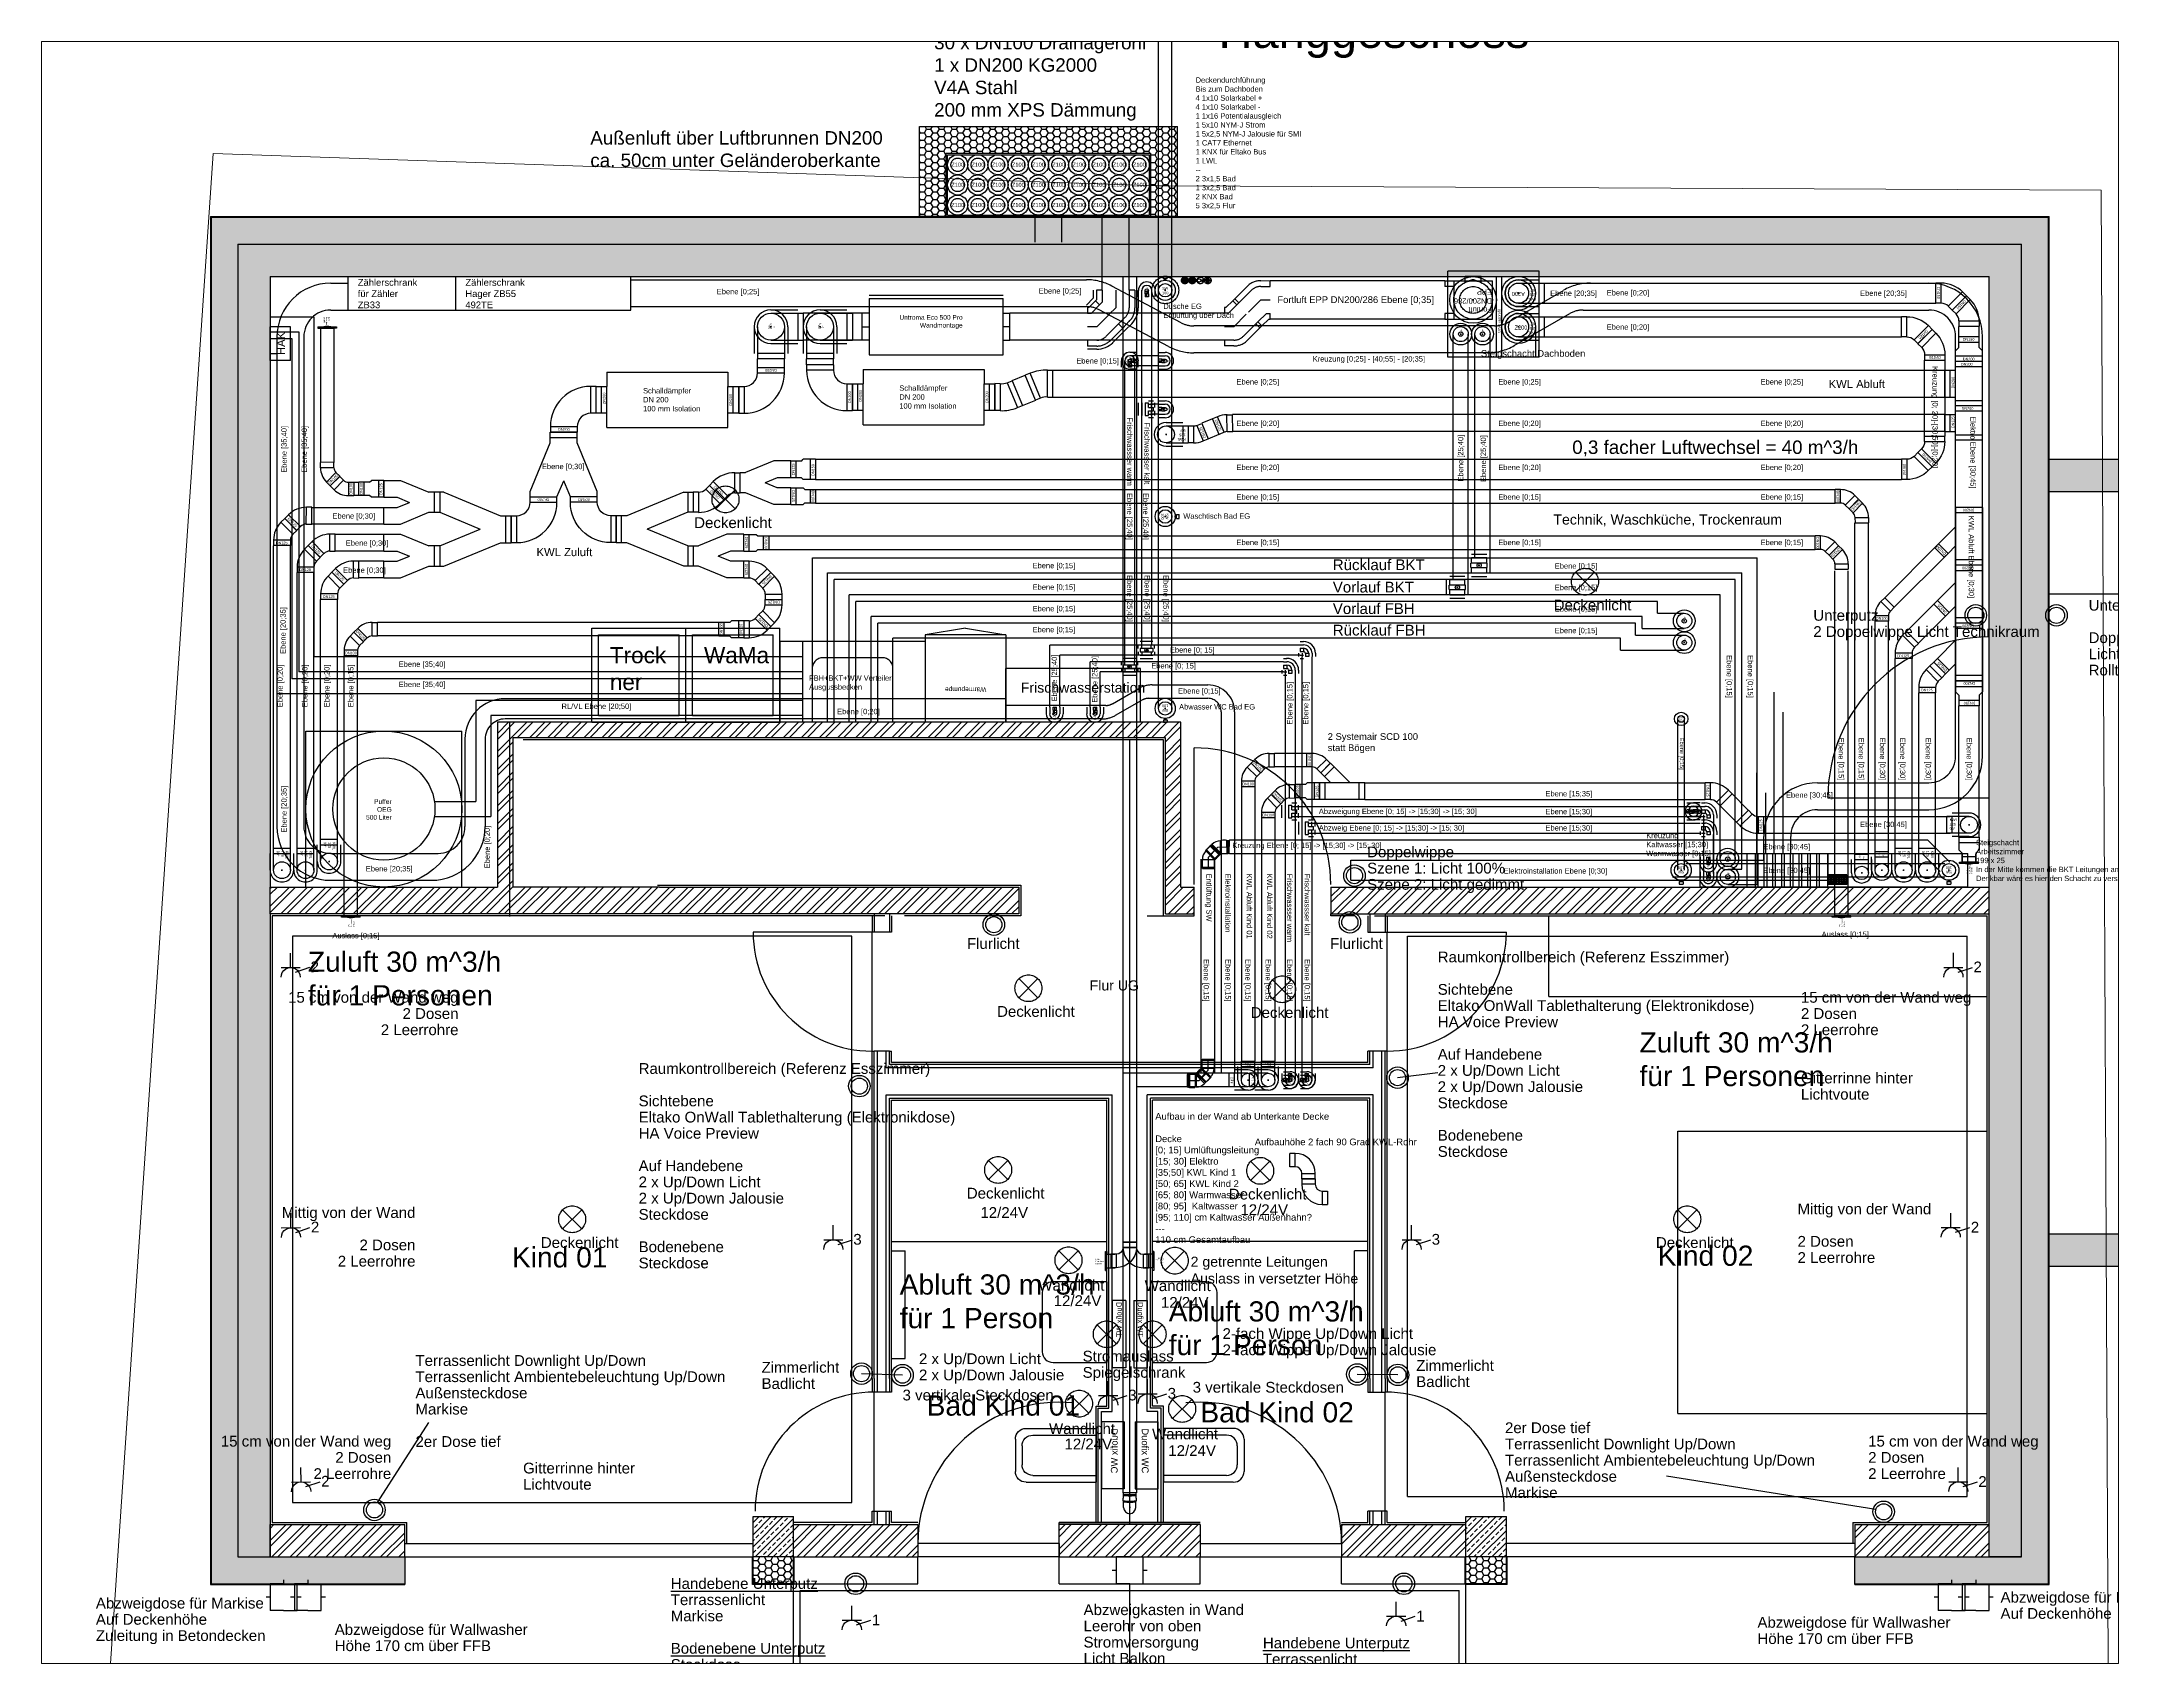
# Paper-space layout 'Layout1' of a CAD drawing. Extents: x -7610 to -7332, y -4863 to -4646.
# The model-space entities are those that its viewports show. They can reach past a viewport. Long polylines and large blocks are cut down to what shows.
import ezdxf

# ---------------------------------------------------------------- set-up
doc = ezdxf.new("R2010")
doc.units = 0
doc.header["$LTSCALE"] = 2
for name, pattern in [('ACAD_ISO03W100', [30, 12, -18]), ('BORDER', [44.45, 12.7, -6.35, 12.7, -6.35, 0, -6.35]), ('CENTER', [50.8, 31.75, -6.35, 6.35, -6.35]), ('CENTERX2', [101.6, 63.5, -12.7, 12.7, -12.7]), ('DIVIDEX2', [63.5, 25.4, -12.7, 0, -12.7, 0, -12.7]), ('PHANTOM', [63.5, 31.75, -6.35, 6.35, -6.35, 6.35, -6.35]), ('PHL_THICK', [0])]:
    doc.linetypes.add(name, pattern=pattern)
doc.layers.get('0').update_dxf_attribs({"lineweight": 25})
doc.layers.add('A-DETL', color=3, linetype='Continuous', lineweight=18, plot=False)
doc.layers.add('TGA ... Montageraum', color=2, linetype='Continuous', lineweight=25, plot=False)
for name, color, linetype, lineweight in [('Hilfslinien', 7, 'Continuous', 25), ('Information', 7, 'Continuous', 25), ('Information ... Bauteil-Längen ... Innenwandlänge', 2, 'Continuous', 25), ('Konstruktionslinien', 4, 'Continuous', 25), ('Möbilierung ... Möbel ... Küche', 30, 'Continuous', 25), ('Rohbau ... Fassdendämmung', 6, 'Continuous', 25), ('Rohbau ... Holhwand ... Hohlwand-Dämmung', 6, 'Continuous', 25), ('TGA ... Dämmung', 6, 'Continuous', 25), ('TGA ... Elektroinstallation', 30, 'PHANTOM', 25), ('TGA ... Elektroinstallation ... Beschreibung', 30, 'Continuous', 25), ('TGA ... Elektroinstallation ... Geräte', 30, 'Continuous', 25), ('TGA ... Elektroinstallation ... Kabel', 30, 'Continuous', 25), ('TGA ... Frischwasser', 5, 'Continuous', 25), ('TGA ... Frischwasser ... Frischwasser kalt', 5, 'Continuous', 25), ('TGA ... Frischwasser ... Frischwasser warm', 1, 'Continuous', 25), ('TGA ... Heizung', 7, 'Continuous', 25), ('TGA ... Heizung ... Betonkernaktivierung', 7, 'Continuous', 25), ('TGA ... Heizung ... Betonkernaktivierung ... Rücklauf', 5, 'BORDER', 25), ('TGA ... Heizung ... Betonkernaktivierung ... Vorlauf', 1, 'BORDER', 25), ('TGA ... Heizung ... Fußbodenheizung ... Rücklauf', 5, 'ACAD_ISO03W100', 25), ('TGA ... Heizung ... Fußbodenheizung ... Vorlauf', 1, 'ACAD_ISO03W100', 25), ('TGA ... Heizung ... Pufferspeicher', 7, 'Continuous', 25), ('TGA ... Heizung ... Pufferspeicher ... Rücklauf', 5, 'DIVIDEX2', 25), ('TGA ... Heizung ... Pufferspeicher ... Vorlauf', 1, 'DIVIDEX2', 25), ('TGA ... Heizung ... Wärmepumpenleitung ... Rücklauf', 5, 'FENCELINE2', 25), ('TGA ... Heizung ... Wärmepumpenleitung ... Vorlauf', 1, 'FENCELINE2', 25), ('TGA ... KWL ... Abluft', 1, 'CENTERX2', 25), ('TGA ... Sanitärobjekte', 4, 'Continuous', 25)]:
    doc.layers.add(name, color=color, linetype=linetype, lineweight=lineweight)
for name, color, linetype, lineweight, true_color in [('Information ... Raumbezeichnung', 20, 'Continuous', 25, 0xff5500), ('Möbilierung ... Möbel', 16, 'Continuous', 25, 0x800000), ('Möbilierung ... Türen', 16, 'Continuous', 25, 0x800000), ('Rohbau ... Außenputz', 200, 'Continuous', 25, 0xaa00ff), ('Rohbau ... Beton', 96, 'Continuous', 25, 0x008000), ('Rohbau ... Durchbrüche', 6, 'Continuous', 25, 0xf12bff), ('Rohbau ... Fenster', 151, 'Continuous', 25, 0x41c3ff), ('Rohbau ... Holhwand', 136, 'Continuous', 25, 0x008080), ('Rohbau ... Innenputz', 216, 'Continuous', 25, 0x800080), ('Rohbau ... Mauerwerk', 12, 'Continuous', 25, 0xc40000), ('TGA ... Abwasser', 206, 'Continuous', 25, 0x55007f), ('TGA ... Heizung ... Betonkernaktivierung ... Rohre', 200, 'Continuous', 25, 0xaa00ff), ('TGA ... KWL', 160, 'Continuous', 25, 0x0055ff), ('TGA ... KWL ... Zuluft', 160, 'CENTER', 25, 0x0055ff)]:
    doc.layers.add(name, color=color, linetype=linetype, lineweight=lineweight, true_color=true_color)
doc.layers.add('Viewports', color=21, linetype='ACAD_ISO03W100', lineweight=25, true_color=0xffaa7f, plot=False)
doc.styles.add('QCADDimTextStyle', font='')
doc.styles.add('textstyle0', font='ltypeshp.shx')
doc.styles.add('textstyle3', font='')
doc.styles.get('QCADDimTextStyle').set_extended_font_data('C059')
doc.styles.get('textstyle3').set_extended_font_data('Liberation Sans')
doc.linetypes.add('FENCELINE2', pattern='A,6.35,-2.54,["BOX",textstyle0,S=2.54,R=0,X=-2.54,Y=0],-2.54,25.4', length=36.83)
doc.dimstyles.new('QCADDimStyle', dxfattribs={"dimtxt": 5, "dimasz": 2.5, "dimexe": 1.25, "dimexo": 0.625, "dimtad": 1, "dimtoh": 1, "dimdec": 4, "dimdsep": 46, "dimtxsty": 'QCADDimTextStyle', "dimcen": 0.09, "dimclrt": 1, "dimadec": 0, "dimazin": 2, "dimtfac": 1, "dimtdec": 4, "dimtofl": 0, "dimtmove": 2, "dimatfit": 3, "dimfxl": 1, "dimtolj": 1, "dimtzin": 0, "dimarcsym": 0})

# ---------------------------------------------------------------- blocks, each defined once
blk = doc.blocks.new('WC-Schüssel')
for p, q in [((-52, 20), (0, 20)), ((0, -20), (0, 20)), ((-60, -12), (-60, 12)), ((-55, -7), (-55, 7)), ((-47, 15), (0, 15)), ((-47, -15), (0, -15)), ((-52, -20), (0, -20))]:
    blk.add_line(p, q)
for centre, start, end in [((-52, 12), 90, 180), ((-47, 7), 90, 180), ((-52, -12), 180, 270), ((-47, -7), 180, 270)]:
    blk.add_arc(centre, 8, start, end)
blk = doc.blocks.new('Grundstücksgrenzen')
at = {"layer": 'A-DETL'}
for p, q in [((1702.1, 2076.4), (1010.1, 2032.5)), ((1702.1, 2076.4), (1804.1, 680)), ((1001.3, 2032), (300, 2008.2)), ((1001.3, 2032), (1010.1, 2032.5)), ((300, 2008.2), (300, 607.4))]:
    blk.add_line(p, q, dxfattribs=at)
blk = doc.blocks.new('KWL-Tellerventil 100')
at = {"layer": 'TGA ... KWL'}
for p, q in [((-1, 0), (-1, 14)), ((-1, 14), (0, 14)), ((-1, 0), (0, 0)), ((0, 14), (0, 12)), ((0, 12), (6, 12)), ((0, 2), (0, 12)), ((0, 2), (6, 2)), ((0, 0), (0, 2))]:
    blk.add_line(p, q, dxfattribs=at)
blk.add_arc((8.7, 7), 10, 150, 210, dxfattribs=at)
at = {"layer": 'TGA ... KWL', "insert": (-8.4, 8.8), "char_height": 1, "attachment_point": 1, "style": 'textstyle3'}
blk.add_mtext('KWL\\PDurchlass\\PDN100', dxfattribs=at)
blk = doc.blocks.new('Schmutzwasser DN100')
at = {"layer": 'Konstruktionslinien'}
for p, q in [((-0.5, 0), (0.5, 0)), ((0, -0.5), (0, 0.5))]:
    blk.add_line(p, q, dxfattribs=at)
at = {"layer": 'TGA ... Abwasser'}
blk.add_circle((0, 0), 5, dxfattribs=at)
at = {"layer": 'TGA ... Montageraum'}
for p, q in [((1.4, 10.3), (-1.4, 10.3)), ((-1.4, 8.5), (-1.4, 10.3)), ((1.4, 8.5), (-1.4, 8.5)), ((-0.5, 7.5), (-0.5, 8.5)), ((0.5, 8.5), (-0.5, 8.5)), ((0.5, 7.5), (-0.5, 7.5)), ((0.5, 7.5), (0.5, 8.5)), ((1.4, 8.5), (1.4, 10.3))]:
    blk.add_line(p, q, dxfattribs=at)
blk.add_circle((0, 0), 7.5, dxfattribs=at)
at = {"layer": 'TGA ... Abwasser', "insert": (-2.3, 2.4), "char_height": 5, "attachment_point": 1, "style": 'textstyle3'}
blk.add_mtext('\\H2;SW\\P100', dxfattribs=at)
blk = doc.blocks.new('Duofix WC Element')
at = {"layer": 'TGA ... Sanitärobjekte'}
for p, q in [((-25, 17), (25, 17)), ((-25, 0), (-25, 17)), ((25, 0), (25, 17)), ((-25, 0), (25, 0))]:
    blk.add_line(p, q, dxfattribs=at)
at = {"layer": 'TGA ... Sanitärobjekte', "insert": (-20, 10), "char_height": 7.5, "attachment_point": 1, "style": 'textstyle3'}
blk.add_mtext('\\H5;Duofix WC', dxfattribs=at)
blk = doc.blocks.new('Duofix Waschtisch Element')
at = {"layer": 'TGA ... Sanitärobjekte'}
for p, q in [((-25, 10), (25, 10)), ((-25, 0), (-25, 10)), ((-25, 0), (25, 0)), ((25, 0), (25, 10))]:
    blk.add_line(p, q, dxfattribs=at)
at = {"layer": 'TGA ... Sanitärobjekte', "insert": (-24, 7), "char_height": 7.5, "attachment_point": 1, "style": 'textstyle3'}
blk.add_mtext('\\H4;Duofix WT', dxfattribs=at)
blk = doc.blocks.new('KWL-Fortluft')
at = {"layer": 'Konstruktionslinien'}
for p, q in [((-0.5, 17.5), (0.5, 17.5)), ((0, 18), (0, 17))]:
    blk.add_line(p, q, dxfattribs=at)
at = {"layer": 'TGA ... KWL ... Abluft'}
for p, q in [((-0.8, 2.5), (-6, 4.3)), ((-6, 4.3), (-6, 0)), ((-6, 0), (6, 0)), ((-0.8, 2.5), (0.8, 2.5)), ((0.8, 2.5), (6, 4.3)), ((6, 4.3), (6, 0))]:
    blk.add_line(p, q, dxfattribs=at)
for radius in [14.3, 10]:
    blk.add_circle((0, 17.5), radius, dxfattribs=at)
at = {"layer": 'TGA ... Montageraum'}
blk.add_circle((0, 17.5), 17.3, dxfattribs=at)
at = {"layer": 'TGA ... KWL ... Abluft', "insert": (-14, 27), "char_height": 7.5, "attachment_point": 1, "style": 'textstyle3'}
blk.add_mtext('\\H4;Fortluft\\PDN200/286\\PEPP', dxfattribs=at)
blk = doc.blocks.new('Pufferspeicher')
at = {"layer": 'TGA ... Heizung'}
blk.add_circle((380, 380), 380, dxfattribs=at)
at = {"layer": 'TGA ... Montageraum'}
for p, q in [((-200, -200), (-200, 960)), ((-200, 960), (960, 960)), ((960, -200), (960, 960)), ((-200, -200), (960, -200))]:
    blk.add_line(p, q, dxfattribs=at)
blk.add_circle((380, 380), 580, dxfattribs=at)
at = {"layer": 'TGA ... Heizung', "insert": (438, 453), "char_height": 35, "attachment_point": 3, "style": 'textstyle3'}
blk.add_mtext('Puffer\\POEG\\P500 Liter', dxfattribs=at)
blk = doc.blocks.new('Trockner')
at = {"layer": 'Möbilierung ... Möbel ... Küche'}
for p, q in [((5, 65), (65, 65)), ((5, 5), (5, 65)), ((65, 5), (65, 65)), ((5, 5), (65, 5))]:
    blk.add_line(p, q, dxfattribs=at)
at = {"layer": 'TGA ... Montageraum'}
for p, q in [((0, 70), (70, 70)), ((0, 0), (0, 70)), ((70, 0), (70, 70)), ((0, 0), (70, 0))]:
    blk.add_line(p, q, dxfattribs=at)
at = {"layer": 'Möbilierung ... Möbel ... Küche', "insert": (13.5, 55.9), "char_height": 12, "attachment_point": 1, "style": 'textstyle3'}
blk.add_mtext('Trock\\Pner', dxfattribs=at)
blk = doc.blocks.new('Waschmaschine')
at = {"layer": 'Möbilierung ... Möbel ... Küche'}
for p, q in [((5, 65), (65, 65)), ((5, 5), (5, 65)), ((65, 5), (65, 65)), ((5, 5), (65, 5))]:
    blk.add_line(p, q, dxfattribs=at)
at = {"layer": 'TGA ... Montageraum'}
for p, q in [((0, 0), (0, 70)), ((0, 70), (70, 70)), ((70, 0), (70, 70)), ((0, 0), (70, 0))]:
    blk.add_line(p, q, dxfattribs=at)
at = {"layer": 'Möbilierung ... Möbel ... Küche', "insert": (13.5, 55.9), "char_height": 12, "attachment_point": 1, "style": 'textstyle3'}
blk.add_mtext('WaMa', dxfattribs=at)
blk = doc.blocks.new('EL-Zählerschrank ZB53')
at = {"layer": 'TGA ... Elektroinstallation'}
for p, q in [((0, 25), (80, 25)), ((0, 0), (0, 25)), ((80, 0), (80, 25)), ((0, 0), (80, 0))]:
    blk.add_line(p, q, dxfattribs=at)
at = {"layer": 'TGA ... Elektroinstallation', "insert": (7.1, 23), "char_height": 5, "attachment_point": 1, "style": 'textstyle3'}
blk.add_mtext('Zählerschrank\\Pfür Zähler\\PZB33', dxfattribs=at)
blk = doc.blocks.new('EL-Verteilerschrank ZB55')
at = {"layer": 'TGA ... Elektroinstallation'}
for p, q in [((0, 25), (130, 25)), ((0, 0), (0, 25)), ((130, 0), (130, 25)), ((0, 0), (130, 0))]:
    blk.add_line(p, q, dxfattribs=at)
at = {"layer": 'TGA ... Elektroinstallation', "insert": (7.1, 23), "char_height": 5, "attachment_point": 1, "style": 'textstyle3'}
blk.add_mtext('Zählerschrank\\PHager ZB55\\P492TE', dxfattribs=at)
blk = doc.blocks.new('KWL-Untroma Eco 500 Pro Wandmontage')
at = {"layer": 'Konstruktionslinien'}
for p, q in [((-5, 20.9), (0, 20.9)), ((104.8, 20.9), (99.8, 20.9))]:
    blk.add_line(p, q, dxfattribs=at)
at = {"layer": 'TGA ... KWL'}
for p, q in [((0, 30.9), (-5, 30.9)), ((-5, 10.9), (-5, 30.9)), ((0, 44.4), (99.8, 44.4)), ((0, 41.9), (99.8, 41.9)), ((0, 41.9), (0, 0)), ((99.8, 0), (99.8, 41.9)), ((99.8, 30.9), (104.8, 30.9)), ((104.8, 10.9), (104.8, 30.9)), ((0, 10.9), (-5, 10.9)), ((99.8, 10.9), (104.8, 10.9)), ((0, 0), (99.8, 0))]:
    blk.add_line(p, q, dxfattribs=at)
at = {"layer": 'TGA ... KWL', "insert": (69.6, 29.6), "char_height": 3.5, "attachment_point": 3, "style": 'textstyle3'}
blk.add_mtext('Untroma Eco 500 Pro\\PWandmontage', dxfattribs=at)
blk = doc.blocks.new('KWL Comfopipe DN200 2 45 Grad Projektion')
at = {"layer": 'Konstruktionslinien'}
for p, q in [((20.6, 14.3), (21.6, 14.3)), ((21.1, 14.8), (21.1, 13.8))]:
    blk.add_line(p, q, dxfattribs=at)
at = {"layer": 'TGA ... KWL ... Abluft'}
for p, q in [((0, 28.6), (35.4, 28.6)), ((0, 28.6), (0, 24.3)), ((6.8, 24.3), (0, 24.3)), ((6.8, 28.6), (6.8, 0)), ((35.4, 0), (35.4, 28.6)), ((0, 4.3), (0, 0)), ((6.8, 4.3), (0, 4.3)), ((0, 0), (35.4, 0))]:
    blk.add_line(p, q, dxfattribs=at)
for radius in [14.3, 10]:
    blk.add_circle((21.1, 14.3), radius, dxfattribs=at)
blk = doc.blocks.new('KWL Comfopipe DN200 45 Grad')
at = {"layer": 'Konstruktionslinien'}
for p, q in [((14.3, 13), (19.2, 17.9)), ((14.3, 0), (14.3, 13))]:
    blk.add_line(p, q, dxfattribs=at)
at = {"layer": 'TGA ... KWL ... Abluft'}
for p, q in [((4.2, 23.1), (9.1, 28.1)), ((7.2, 20.1), (12.2, 25)), ((12.2, 25), (9.1, 28.1)), ((0, 0), (0, 13)), ((0, 0), (4.3, 0)), ((4.3, 0), (4.3, 13)), ((24.3, 8.9), (26.3, 10.9)), ((24.3, 0), (24.3, 8.9)), ((24.3, 0), (28.6, 0)), ((29.4, 7.8), (26.3, 10.9)), ((28.6, 7.1), (29.4, 7.8)), ((28.6, 0), (28.6, 7.1))]:
    blk.add_line(p, q, dxfattribs=at)
for radius in [14.3, 10]:
    blk.add_arc((14.3, 13), radius, 135, 180, dxfattribs=at)
blk = doc.blocks.new('KWL Comfopipe DN200 2 45 Grad')
at = {"layer": 'TGA ... Montageraum'}
for p, q in [((7.4, 29.8), (16.6, 39)), ((28.4, 43.9), (35.4, 43.9)), ((2.4, 24.9), (7.4, 29.8)), ((-2.5, 0), (-2.5, 13)), ((31.1, 6), (36.1, 11.1)), ((31.1, 0), (31.1, 6))]:
    blk.add_line(p, q, dxfattribs=at)
for centre, start, end in [((28.4, 27.1), 90, 135), ((14.3, 13), 135, 180)]:
    blk.add_arc(centre, 16.8, start, end, dxfattribs=at)
at = {"layer": 'TGA ... KWL ... Abluft', "rotation": 315}
blk.add_blockref('KWL Comfopipe DN200 45 Grad', (9.1, 28.1), dxfattribs=at)
at = {"layer": 'TGA ... KWL ... Abluft'}
blk.add_blockref('KWL Comfopipe DN200 45 Grad', (0, 0), dxfattribs=at)
blk = doc.blocks.new('KWL-Bogen-90-125-Projektion')
at = {"layer": 'Konstruktionslinien'}
for p, q in [((16, 6.25), (17, 6.25)), ((16.5, 5.75), (16.5, 6.75))]:
    blk.add_line(p, q, dxfattribs=at)
at = {"layer": 'TGA ... KWL'}
for p, q in [((0, 0), (0, 12.5)), ((4, 12.5), (0, 12.5)), ((4, 0), (0, 0)), ((4, 0), (4, 12.5)), ((16.5, 12.5), (4, 12.5)), ((16.5, 0), (4, 0))]:
    blk.add_line(p, q, dxfattribs=at)
blk.add_circle((16.5, 6.25), 6.25, dxfattribs=at)
at = {"layer": 'TGA ... Montageraum'}
for p, q in [((16.5, 15), (4, 15)), ((16.5, -2.5), (4, -2.5))]:
    blk.add_line(p, q, dxfattribs=at)
blk.add_arc((16.5, 6.25), 8.75, 270, 90, dxfattribs=at)
at = {"layer": 'TGA ... KWL', "insert": (2, 11), "char_height": 2, "attachment_point": 1, "style": 'textstyle3'}
blk.add_mtext('KWL\\P125\\P90%%d', dxfattribs=at)
blk = doc.blocks.new('Frischwasser-Bogen 90 Projektion')
at = {"layer": 'Konstruktionslinien'}
for p in [(0, 6.2), (4.9, 6.2)]:
    blk.add_line(p, (2.3, 6.2), dxfattribs=at)
at = {"layer": 'TGA ... Dämmung'}
for p, q in [((0, 10), (4.9, 10)), ((0, 2.5), (4.9, 2.5))]:
    blk.add_line(p, q, dxfattribs=at)
blk.add_arc((4.9, 6.2), 3.75, 270, 90, dxfattribs=at)
at = {"layer": 'TGA ... Frischwasser'}
for p, q in [((0, 5), (0, 7.5)), ((2.3, 7.5), (0, 7.5)), ((2.3, 5), (0, 5)), ((2.3, 7.5), (4.9, 7.5)), ((2.3, 5), (2.3, 7.5)), ((2.3, 5), (4.9, 5))]:
    blk.add_line(p, q, dxfattribs=at)
blk.add_circle((4.9, 6.2), 1.25, dxfattribs=at)
at = {"layer": 'TGA ... Montageraum'}
for p, q in [((0, 12.5), (4.9, 12.5)), ((0, 0), (4.9, 0))]:
    blk.add_line(p, q, dxfattribs=at)
blk.add_arc((4.9, 6.2), 6.25, 270, 90, dxfattribs=at)
at = {"layer": 'TGA ... Frischwasser', "insert": (6.5, 6.9), "char_height": 2, "attachment_point": 1, "style": 'textstyle3'}
blk.add_mtext('\\H0.6;FW\\P90%%d', dxfattribs=at)
blk = doc.blocks.new('KWL-Bogen-90-100')
at = {"layer": 'TGA ... KWL'}
for p, q in [((15, 9), (15, 19)), ((19, 19), (15, 19)), ((19, 9), (19, 19)), ((10, 4), (0, 4)), ((0, 4), (0, 0)), ((10, 0), (0, 0)), ((10, 4), (10, 0)), ((19, 9), (15, 9))]:
    blk.add_line(p, q, dxfattribs=at)
for radius in [15, 5]:
    blk.add_arc((15, 4), radius, 90, 180, dxfattribs=at)
blk = doc.blocks.new('Schmutzwasser-DN90-Bogen Projektion')
at = {"layer": 'Konstruktionslinien'}
for p, q in [((4.2, 0), (5.2, 0)), ((4.7, -0.5), (4.7, 0.5))]:
    blk.add_line(p, q, dxfattribs=at)
at = {"layer": 'TGA ... Abwasser', "linetype": 'PHL_THICK'}
for p, q in [((4.7, 4.5), (9.3, 4.5)), ((9.3, 4.5), (9.8, 4.8)), ((9.8, 4.8), (10.5, 4.9)), ((9.8, 4.8), (9.8, 4.8)), ((9.8, 4.8), (9.8, 4.8)), ((9.8, 4.8), (9.8, 4.8)), ((9.8, 4.8), (9.8, 4.8)), ((9.8, 4.8), (9.8, 4.8)), ((9.8, 4.8), (9.8, 4.8)), ((9.8, 4.8), (9.8, 4.8)), ((9.8, 4.8), (9.8, 4.8)), ((10.5, 4.9), (11.1, 4.9)), ((11.1, 4.9), (11.8, 4.9)), ((12.5, 4.9), (11.8, 4.9)), ((13.1, 4.9), (12.5, 4.9)), ((13.8, 4.8), (13.1, 4.9)), ((14.6, 4.8), (13.8, 4.8)), ((15.6, 4.8), (14.6, 4.8)), ((4.7, -4.5), (9.3, -4.5)), ((9.8, -4.8), (9.3, -4.5)), ((9.8, -4.8), (9.8, -4.8)), ((9.8, -4.8), (9.8, -4.8)), ((9.8, -4.8), (9.8, -4.8)), ((9.8, -4.8), (9.8, -4.8)), ((9.8, -4.8), (9.8, -4.8)), ((9.8, -4.8), (9.8, -4.8)), ((9.8, -4.8), (9.8, -4.8)), ((9.8, -4.8), (9.8, -4.8)), ((10.5, -4.9), (9.8, -4.8)), ((11.1, -4.9), (10.5, -4.9)), ((11.8, -4.9), (11.1, -4.9)), ((11.8, -4.9), (12.5, -4.9)), ((12.5, -4.9), (13.1, -4.9)), ((13.1, -4.9), (13.8, -4.8)), ((13.8, -4.8), (14.6, -4.8)), ((14.6, -4.8), (15.6, -4.8))]:
    blk.add_line(p, q, dxfattribs=at)
at = {"layer": 'TGA ... Abwasser'}
blk.add_line((15.6, -4.8), (15.6, 4.8), dxfattribs=at)
at = {"layer": 'TGA ... Abwasser', "linetype": 'PHL_THICK'}
blk.add_arc((4.7, 0), 4.5, 90, 270, dxfattribs=at)
for centre, major_axis, start_param, end_param in [((9, 0), (0, 4.5), 0, 3.141607), ((9.3, 0), (0, 4.5), 0.030232, 3.111361), ((9.8, 0), (0, 4.82), 0.025211, 3.116344), ((9.8, 0), (0, 4.82), 0.003008, 3.138585), ((13.8, 0), (0, 4.84), 6.281275, 9.426688), ((14.6, 0), (0, 4.81), 6.280893, 9.42707), ((14.6, 0), (0, 4.81), 6.261351, 9.446611)]:
    blk.add_ellipse(centre, major_axis=major_axis, ratio=0.043619, start_param=start_param, end_param=end_param, dxfattribs=at)
blk = doc.blocks.new('Schmutzwasser-DN90-Bogen 45°')
at = {"layer": 'TGA ... Abwasser', "linetype": 'PHL_THICK'}
for p, q in [((5.8, 15.8), (6.4, 16.4)), ((12.7, 9), (5.8, 15.8)), ((6.4, 16.4), (7.1, 17)), ((13.2, 9.6), (6.4, 16.4)), ((13.8, 10.3), (7.1, 17)), ((13.8, 10.3), (7.2, 17)), ((0, 5.8), (9, 5.8)), ((0, 0), (0, 5.8)), ((0.2, -0.9), (0, 0)), ((0, 0), (9, 0)), ((2.6, 12.1), (2.9, 12.4)), ((9, 5.8), (2.6, 12.1)), ((2.9, 12.4), (3, 12.9)), ((9.2, 6), (2.9, 12.4)), ((9.8, 6.1), (3, 12.9)), ((9.8, 6.1), (3, 12.9)), ((8.8, -0.9), (9, 0)), ((9, 5.8), (9.2, 6)), ((9, 0), (9, 5.8)), ((9.2, 6), (9.8, 6.1)), ((12.7, 9), (13.2, 9.6)), ((13.2, 9.6), (13.8, 10.3)), ((0.2, -0.9), (8.8, -0.9))]:
    blk.add_line(p, q, dxfattribs=at)
at = {"layer": 'TGA ... Abwasser', "linetype": 'CENTER'}
for p, q in [((4.5, 7.5), (10.5, 13.7)), ((4.5, -0.9), (4.5, 7.5))]:
    blk.add_line(p, q, dxfattribs=at)
at = {"layer": 'TGA ... Abwasser', "linetype": 'PHL_THICK'}
for centre, radius, start, end in [((26.7, -7.7), 31.5, 131.6131, 138.9342), ((7.2, 16.9), 0.05, 44.9997, 132.0001), ((9, 5.8), 9, 135, 180), ((3, 12.9), 0.05, 138.9341, 164.9997), ((-10.9, 29.9), 31.5, 311.0658, 318.3869), ((9.8, 6.2), 0.05, 284.9999, 311.0659), ((13.8, 10.3), 0.05, 317.9997, 45.0004)]:
    blk.add_arc(centre, radius, start, end, dxfattribs=at)
blk = doc.blocks.new('KWL-Bogen-90-100-Projektion')
at = {"layer": 'Konstruktionslinien'}
for p, q in [((13.5, 5), (14.5, 5)), ((14, 4.5), (14, 5.5))]:
    blk.add_line(p, q, dxfattribs=at)
at = {"layer": 'TGA ... KWL'}
for p, q in [((0, 0), (0, 10)), ((4, 10), (0, 10)), ((4, 0), (0, 0)), ((4, 0), (4, 10)), ((14, 10), (4, 10)), ((14, 0), (4, 0))]:
    blk.add_line(p, q, dxfattribs=at)
blk.add_circle((14, 5), 5, dxfattribs=at)
at = {"layer": 'TGA ... Montageraum'}
for p, q in [((14, 12.5), (4, 12.5)), ((14, -2.5), (4, -2.5))]:
    blk.add_line(p, q, dxfattribs=at)
blk.add_arc((14, 5), 7.5, 270, 90, dxfattribs=at)
at = {"layer": 'TGA ... KWL', "insert": (1, 7), "char_height": 1, "attachment_point": 1, "style": 'textstyle3'}
blk.add_mtext('KWL\\P100\\P90%%d', dxfattribs=at)
blk = doc.blocks.new('Frischwasser-T-Stück')
at = {"layer": 'TGA ... Dämmung'}
for p, q in [((-2.6, 9.4), (-2.6, 0)), ((2.4, 8.5), (6.1, 8.5)), ((2.4, 1), (6.1, 1)), ((4.8, 0), (4.8, 3.5)), ((4.8, 6), (4.8, 9.4))]:
    blk.add_line(p, q, dxfattribs=at)
at = {"layer": 'TGA ... Frischwasser'}
for p, q in [((-0.1, 9.4), (2.4, 9.4)), ((-0.1, 9.4), (-0.1, 0)), ((-0.1, 0), (2.4, 0)), ((2.4, 6), (2.4, 9.4)), ((2.4, 6), (6.1, 6)), ((2.4, 0), (2.4, 3.5)), ((2.4, 3.5), (6.1, 3.5)), ((6.1, 3.5), (6.1, 6))]:
    blk.add_line(p, q, dxfattribs=at)
at = {"layer": 'TGA ... Montageraum'}
for p, q in [((-5.2, 9.4), (-5.2, 0)), ((2.4, 11), (6.1, 11)), ((7.3, 0), (7.3, 3.5)), ((7.3, 6), (7.3, 9.4)), ((2.4, -1.5), (6.1, -1.5))]:
    blk.add_line(p, q, dxfattribs=at)
blk = doc.blocks.new('Frischwasser-Bogen 90')
at = {"layer": 'TGA ... Dämmung'}
for p, q in [((-2.5, 0), (-2.5, 2.5)), ((3.7, 8.8), (6.2, 8.8)), ((3.7, 1.3), (6.2, 1.3)), ((5, 0), (5, 2.5))]:
    blk.add_line(p, q, dxfattribs=at)
blk.add_arc((3.8, 2.5), 6.29, 90.7558, 180.7558, dxfattribs=at)
at = {"layer": 'TGA ... Frischwasser'}
for p, q in [((0, 0), (0, 2.5)), ((0, 2.5), (2.5, 2.5)), ((0, 0), (2.5, 0)), ((2.5, 0), (2.5, 2.5)), ((3.7, 6.3), (6.2, 6.3)), ((3.7, 3.8), (3.7, 6.3)), ((3.7, 3.8), (6.2, 3.8)), ((6.2, 6.3), (6.2, 3.8))]:
    blk.add_line(p, q, dxfattribs=at)
for radius, start, end in [(3.79, 90.7558, 180.7558), (1.3, 91.9981, 181.9981)]:
    blk.add_arc((3.8, 2.5), radius, start, end, dxfattribs=at)
at = {"layer": 'TGA ... Montageraum'}
for p, q in [((-5, 0), (-5, 2.5)), ((3.7, 11.3), (6.2, 11.3)), ((7.5, 0), (7.5, 2.5)), ((3.7, -1.2), (6.2, -1.2))]:
    blk.add_line(p, q, dxfattribs=at)
blk.add_arc((3.8, 2.5), 8.79, 90.7558, 180.7558, dxfattribs=at)
blk = doc.blocks.new('KWL-Bogen-90-200')
at = {"layer": 'TGA ... KWL'}
for p, q in [((30, 14), (30, 34)), ((34, 34), (30, 34)), ((34, 14), (34, 34)), ((20, 4), (0, 4)), ((0, 4), (0, 0)), ((20, 0), (0, 0)), ((20, 4), (20, 0)), ((34, 14), (30, 14))]:
    blk.add_line(p, q, dxfattribs=at)
for radius in [30, 10]:
    blk.add_arc((30, 4), radius, 90, 180, dxfattribs=at)
at = {"layer": 'TGA ... KWL', "insert": (5.7, 3), "char_height": 2, "attachment_point": 1, "style": 'textstyle3'}
blk.add_mtext('DN200', dxfattribs=at)
blk = doc.blocks.new('KWL-Bogen-45-150')
at = {"layer": 'TGA ... KWL'}
for p, q in [((6.6, 19.9), (9.4, 22.7)), ((17.2, 9.3), (6.6, 19.9)), ((20, 12.1), (9.4, 22.7)), ((15, 4), (0, 4)), ((0, 4), (0, 0)), ((15, 0), (0, 0)), ((15, 4), (15, 0)), ((17.2, 9.3), (20, 12.1))]:
    blk.add_line(p, q, dxfattribs=at)
for radius in [22.5, 7.5]:
    blk.add_arc((22.5, 4), radius, 135, 180, dxfattribs=at)
at = {"layer": 'TGA ... KWL', "insert": (3, 3), "char_height": 2, "attachment_point": 1, "style": 'textstyle3'}
blk.add_mtext('DN150', dxfattribs=at)
blk = doc.blocks.new('KWL-Luftverteiler 2-4-gegenüber')
at = {"layer": 'TGA ... KWL'}
for p, q in [((123.8, 100.4), (123.8, 108.4)), ((123.8, 108.4), (143.8, 108.4)), ((143.8, 100.4), (143.8, 108.4)), ((108.8, 64.2), (123.8, 100.4)), ((123.8, 104.4), (143.8, 104.4)), ((158.8, 64.2), (143.8, 100.4)), ((264.9, 78.3), (268.9, 78.3)), ((290.1, 87), (268.9, 78.3)), ((302.6, 87), (290.1, 87)), ((302.6, 74.5), (302.6, 87)), ((0, 72.5), (12.5, 72.5)), ((0, 60), (0, 72.5)), ((12.5, 72.5), (33.6, 63.8)), ((37.6, 63.8), (33.6, 63.8)), ((37.6, 63.8), (37.6, 48.8)), ((44.6, 63.8), (37.6, 63.8)), ((41.6, 63.8), (41.6, 48.8)), ((44.6, 63.8), (86.8, 46.2)), ((108.8, 60.3), (108.8, 64.2)), ((128.8, 60.3), (133.8, 72.3)), ((138.8, 60.3), (133.8, 72.3)), ((158.8, 60.3), (158.8, 64.2)), ((223.1, 63.8), (180.8, 46.2)), ((223.1, 63.8), (230.1, 63.8)), ((226.1, 63.8), (226.1, 48.8)), ((230.1, 63.8), (230.1, 48.8)), ((268.9, 63.3), (264.9, 63.3)), ((290.1, 54.5), (268.9, 63.3)), ((292.6, 74.5), (283.5, 70.8)), ((292.6, 67), (283.5, 70.8)), ((302.6, 74.5), (292.6, 74.5)), ((302.6, 67), (292.6, 67)), ((302.6, 54.5), (302.6, 67)), ((0, 60), (10, 60)), ((0, 52.5), (10, 52.5)), ((0, 40), (0, 52.5)), ((10, 60), (19.1, 56.2)), ((10, 52.5), (19.1, 56.2)), ((12.5, 40), (33.6, 48.8)), ((33.6, 48.8), (37.6, 48.8)), ((37.6, 48.8), (37.6, 48.8)), ((37.6, 48.8), (41.6, 48.8)), ((41.6, 48.8), (71.8, 36.3)), ((226.1, 48.8), (195.9, 36.3)), ((230.1, 48.8), (226.1, 48.8)), ((230.1, 48.8), (230.1, 48.8)), ((302.6, 54.5), (290.1, 54.5)), ((0, 40), (12.5, 40)), ((0, 32.5), (12.5, 32.5)), ((0, 20), (0, 32.5)), ((12.5, 32.5), (33.6, 23.8)), ((41.6, 23.8), (71.8, 36.3)), ((86.8, 46.2), (94.8, 46.2)), ((90.8, 26.2), (90.8, 46.2)), ((94.8, 26.2), (94.8, 46.2)), ((180.8, 46.2), (172.8, 46.2)), ((172.8, 26.2), (172.8, 46.2)), ((176.8, 26.2), (176.8, 46.2)), ((226.1, 23.8), (195.9, 36.3)), ((255.2, 32.5), (234.1, 23.8)), ((267.7, 32.5), (255.2, 32.5)), ((267.7, 20), (267.7, 32.5)), ((0, 20), (10, 20)), ((10, 20), (19.1, 16.2)), ((10, 12.5), (19.1, 16.2)), ((37.6, 23.8), (33.6, 23.8)), ((37.6, 23.8), (37.6, 8.8)), ((41.6, 23.8), (37.6, 23.8)), ((41.6, 23.8), (41.6, 8.8)), ((44.6, 8.8), (86.8, 26.2)), ((86.8, 26.2), (94.8, 26.2)), ((180.8, 26.2), (172.8, 26.2)), ((223.1, 8.8), (180.8, 26.2)), ((226.1, 23.8), (226.1, 8.8)), ((226.1, 23.8), (230.1, 23.8)), ((230.1, 23.8), (230.1, 8.8)), ((230.1, 23.8), (234.1, 23.8)), ((257.7, 20), (248.6, 16.2)), ((257.7, 12.5), (248.6, 16.2)), ((267.7, 20), (257.7, 20)), ((0, 12.5), (10, 12.5)), ((0, 0), (0, 12.5)), ((0, 0), (12.5, 0)), ((12.5, 0), (33.6, 8.8)), ((33.6, 8.8), (37.6, 8.8)), ((37.6, 8.8), (37.6, 8.8)), ((37.6, 8.8), (44.6, 8.8)), ((230.1, 8.8), (223.1, 8.8)), ((234.1, 8.8), (230.1, 8.8)), ((230.1, 8.8), (230.1, 8.8)), ((255.2, 0), (234.1, 8.8)), ((267.7, 0), (255.2, 0)), ((267.7, 12.5), (257.7, 12.5)), ((267.7, 0), (267.7, 12.5))]:
    blk.add_line(p, q, dxfattribs=at)
for name, p, rotation in [('KWL-Bogen-45-150', (242.2, 68.8), 315), ('KWL-Bogen-45-150', (252.8, 58.2), 135), ('KWL-Bogen-90-200', (128.8, 60.3), 180)]:
    blk.add_blockref(name, p, dxfattribs=dict(at, rotation=rotation))
at = {"layer": 'TGA ... KWL', "yscale": -1}
blk.add_blockref('KWL-Bogen-90-200', (138.8, 60.3), dxfattribs=at)
blk = doc.blocks.new('KWL-Bogen-90-150-Projektion')
at = {"layer": 'Konstruktionslinien'}
for p, q in [((18.5, 7.5), (19.5, 7.5)), ((19, 8), (19, 7))]:
    blk.add_line(p, q, dxfattribs=at)
at = {"layer": 'TGA ... KWL'}
for p, q in [((0, 0), (0, 15)), ((4, 15), (0, 15)), ((4, 0), (0, 0)), ((4, 0), (4, 15)), ((19, 15), (4, 15)), ((19, 0), (4, 0))]:
    blk.add_line(p, q, dxfattribs=at)
blk.add_circle((19, 7.5), 7.5, dxfattribs=at)
at = {"layer": 'TGA ... Montageraum'}
for p, q in [((19, 17.5), (4, 17.5)), ((19, -2.5), (4, -2.5))]:
    blk.add_line(p, q, dxfattribs=at)
blk.add_arc((19, 7.5), 10, 270, 90, dxfattribs=at)
at = {"layer": 'TGA ... KWL', "insert": (6, 13), "char_height": 2, "attachment_point": 1, "style": 'textstyle3'}
blk.add_mtext('KWL\\P150\\P90%%d', dxfattribs=at)
blk = doc.blocks.new('Frischwasser-T-Stück Projektion')
at = {"layer": 'Konstruktionslinien'}
for p, q in [((0.6, 4.7), (1.6, 4.7)), ((1.1, 4.2), (1.1, 5.2))]:
    blk.add_line(p, q, dxfattribs=at)
at = {"layer": 'TGA ... Dämmung'}
for p, q in [((-2.6, 9.4), (-2.6, 0)), ((-0.1, 8.3), (-2.6, 8.3)), ((-0.1, 1.2), (-2.6, 1.2)), ((2.4, 8.3), (4.8, 8.3)), ((2.4, 1.2), (4.8, 1.2)), ((4.8, 0), (4.8, 9.4))]:
    blk.add_line(p, q, dxfattribs=at)
at = {"layer": 'TGA ... Frischwasser'}
for p, q in [((-0.1, 9.4), (2.4, 9.4)), ((-0.1, 9.4), (-0.1, 0)), ((-0.1, 0), (2.4, 0)), ((2.4, 0), (2.4, 9.4))]:
    blk.add_line(p, q, dxfattribs=at)
blk.add_circle((1.1, 4.7), 1.25, dxfattribs=at)
at = {"layer": 'TGA ... Montageraum'}
for p, q in [((-5.2, 9.4), (-5.2, 0)), ((-0.1, 10.8), (-2.6, 10.8)), ((2.4, 10.8), (4.8, 10.8)), ((7.3, 0), (7.3, 9.4)), ((-0.1, -1.3), (-2.6, -1.3)), ((2.4, -1.3), (4.8, -1.3))]:
    blk.add_line(p, q, dxfattribs=at)
blk = doc.blocks.new('KWL-T-Stück-200')
at = {"layer": 'TGA ... KWL'}
for p, q in [((0, 20), (4, 20)), ((0, 0), (0, 20)), ((4, 20), (29, 20)), ((4, 20), (4, 0)), ((6.5, 28), (26.5, 28)), ((6.5, 28), (6.5, 24)), ((6.5, 24), (26.5, 24)), ((6.5, 24), (6.5, 20)), ((26.5, 28), (26.5, 24)), ((26.5, 24), (26.5, 20)), ((29, 20), (33, 20)), ((29, 0), (29, 20)), ((33, 0), (33, 20)), ((0, 0), (4, 0)), ((4, 0), (29, 0)), ((29, 0), (33, 0))]:
    blk.add_line(p, q, dxfattribs=at)
at = {"layer": 'TGA ... KWL', "insert": (13, 23), "char_height": 2, "attachment_point": 1, "style": 'textstyle3'}
blk.add_mtext('DN200', dxfattribs=at)
at = {"layer": 'TGA ... KWL', "insert": (32, 16), "char_height": 2, "attachment_point": 1, "rotation": 270, "style": 'textstyle3'}
blk.add_mtext('DN200', dxfattribs=at)
blk = doc.blocks.new('KWL-Y-Stück-45-200-125')
at = {"layer": 'TGA ... KWL'}
for p, q in [((0, 43), (20, 43)), ((0, 39), (0, 43)), ((0, 39), (20, 39)), ((0, 4), (0, 39)), ((20, 39), (20, 43)), ((20, 4), (20, 39)), ((20, 30.3), (24.7, 35)), ((27.5, 37.8), (24.7, 35)), ((24.7, 35), (33.5, 26.2)), ((27.5, 37.8), (36.3, 29)), ((20, 12.7), (33.5, 26.2)), ((33.5, 26.2), (36.3, 29)), ((0, 4), (20, 4)), ((0, 0), (0, 4)), ((0, 0), (20, 0)), ((20, 0), (20, 4))]:
    blk.add_line(p, q, dxfattribs=at)
at = {"layer": 'TGA ... KWL', "insert": (27.7, 36.3), "char_height": 2, "attachment_point": 1, "rotation": 315, "style": 'textstyle3'}
blk.add_mtext('DN125', dxfattribs=at)
at = {"layer": 'TGA ... KWL', "insert": (6.5, 3), "char_height": 2, "attachment_point": 1, "style": 'textstyle3'}
blk.add_mtext('DN200', dxfattribs=at)
blk = doc.blocks.new('KWL-Bogen-45-125')
at = {"layer": 'TGA ... KWL'}
for p, q in [((8.3, 20.1), (5.5, 17.3)), ((14.3, 8.4), (5.5, 17.3)), ((17.2, 11.2), (8.3, 20.1)), ((12.5, 4), (0, 4)), ((0, 4), (0, 0)), ((12.5, 0), (0, 0)), ((12.5, 4), (12.5, 0)), ((14.3, 8.4), (17.2, 11.2))]:
    blk.add_line(p, q, dxfattribs=at)
for radius in [18.8, 6.25]:
    blk.add_arc((18.8, 4), radius, 135, 180, dxfattribs=at)
at = {"layer": 'TGA ... KWL', "insert": (1.7, 3), "char_height": 2, "attachment_point": 1, "style": 'textstyle3'}
blk.add_mtext('DN125', dxfattribs=at)
blk = doc.blocks.new('KWL-Reduktion-200-150')
at = {"layer": 'TGA ... KWL'}
for p, q in [((2.5, 14.5), (2.5, 18.5)), ((2.5, 18.5), (17.5, 18.5)), ((17.5, 14.5), (17.5, 18.5)), ((0, 8), (2.5, 10.5)), ((0, 4), (0, 8)), ((20, 4), (0, 4)), ((0, 0), (0, 4)), ((20, 0), (0, 0)), ((2.5, 14.5), (17.5, 14.5)), ((2.5, 10.5), (2.5, 14.5)), ((17.5, 10.5), (17.5, 14.5)), ((17.5, 10.5), (20, 8)), ((20, 4), (20, 8)), ((20, 0), (20, 4))]:
    blk.add_line(p, q, dxfattribs=at)
at = {"layer": 'TGA ... KWL', "char_height": 2, "attachment_point": 1, "style": 'textstyle3'}
for s, insert in [('DN150', (5.3, 17.5)), ('DN200', (5.4, 2.8))]:
    blk.add_mtext(s, dxfattribs=dict(at, insert=insert))
blk = doc.blocks.new('KWL-Bogen-45-100')
at = {"layer": 'TGA ... KWL'}
for p, q in [((4.4, 14.6), (7.2, 17.4)), ((14.3, 10.4), (7.2, 17.4)), ((10, 4), (0, 4)), ((0, 4), (0, 0)), ((10, 0), (0, 0)), ((11.5, 7.5), (4.4, 14.6)), ((10, 4), (10, 0)), ((11.5, 7.5), (14.3, 10.4))]:
    blk.add_line(p, q, dxfattribs=at)
for radius in [15, 5]:
    blk.add_arc((15, 4), radius, 135, 180, dxfattribs=at)
at = {"layer": 'TGA ... KWL', "insert": (0.7, 3), "char_height": 2, "attachment_point": 1, "style": 'textstyle3'}
blk.add_mtext('DN100', dxfattribs=at)
blk = doc.blocks.new('KWL-Bogen 2x45 100')
at = {"layer": 'TGA ... KWL ... Abluft'}
for p, rotation in [((-14.7, 24.7), 270), ((2.8, 17.4), 225)]:
    blk.add_blockref('KWL-Bogen-45-100', p, dxfattribs=dict(at, rotation=rotation))
blk = doc.blocks.new('KWL-Y-Stück-45-200-100')
at = {"layer": 'TGA ... KWL'}
for p, q in [((0, 43), (20, 43)), ((0, 39), (0, 43)), ((0, 39), (20, 39)), ((0, 4), (0, 39)), ((20, 39), (20, 43)), ((20, 4), (20, 39)), ((25.6, 34.1), (20, 28.6)), ((28.4, 37), (25.6, 34.1)), ((25.6, 34.1), (32.6, 27.1)), ((28.4, 37), (35.5, 29.9)), ((32.6, 27.1), (20, 14.4)), ((35.5, 29.9), (32.6, 27.1)), ((0, 4), (20, 4)), ((0, 0), (0, 4)), ((0, 0), (20, 0)), ((20, 0), (20, 4))]:
    blk.add_line(p, q, dxfattribs=at)
at = {"layer": 'TGA ... KWL', "insert": (28.3, 35.7), "char_height": 2, "attachment_point": 1, "rotation": 315, "style": 'textstyle3'}
blk.add_mtext('DN100', dxfattribs=at)
at = {"layer": 'TGA ... KWL', "insert": (6, 3), "char_height": 2, "attachment_point": 1, "style": 'textstyle3'}
blk.add_mtext('DN200', dxfattribs=at)
blk = doc.blocks.new('Heizung - Rücklauf')
at = {"layer": 'Konstruktionslinien'}
for p, q in [((-0.5, 0), (0.5, 0)), ((0, -0.5), (0, 0.5))]:
    blk.add_line(p, q, dxfattribs=at)
at = {"layer": 'TGA ... Dämmung'}
blk.add_circle((0, 0), 5.6, dxfattribs=at)
at = {"layer": 'TGA ... Heizung'}
blk.add_circle((0, 0), 1.6, dxfattribs=at)
at = {"layer": 'TGA ... Montageraum'}
blk.add_circle((0, 0), 8.1, dxfattribs=at)
at = {"layer": 'TGA ... Heizung', "insert": (-0.4, 3.2), "char_height": 2, "attachment_point": 1, "style": 'textstyle3'}
blk.add_mtext('\\H1.067;RL', dxfattribs=at)
blk = doc.blocks.new('Heizung - Vorlauf')
at = {"layer": 'Konstruktionslinien'}
for p, q in [((-0.5, 0), (0.5, 0)), ((0, -0.5), (0, 0.5))]:
    blk.add_line(p, q, dxfattribs=at)
at = {"layer": 'TGA ... Dämmung'}
blk.add_circle((0, 0), 5.6, dxfattribs=at)
at = {"layer": 'TGA ... Heizung'}
blk.add_circle((0, 0), 1.6, dxfattribs=at)
at = {"layer": 'TGA ... Montageraum'}
blk.add_circle((0, 0), 8.1, dxfattribs=at)
at = {"layer": 'TGA ... Heizung', "insert": (-0.4, 3.2), "char_height": 2, "attachment_point": 1, "style": 'textstyle3'}
blk.add_mtext('\\H1.06667;VL', dxfattribs=at)
blk = doc.blocks.new('Wärmepumpe 62K3')
at = {"layer": 'TGA ... Heizung'}
for p, q in [((0, 50), (0, 700)), ((0, 700), (600, 700)), ((600, 50), (600, 700)), ((0, 50), (600, 50)), ((300, 0), (0, 50)), ((300, 0), (600, 50)), ((600, 50), (600, 50))]:
    blk.add_line(p, q, dxfattribs=at)
at = {"layer": 'TGA ... Heizung', "insert": (453, 476), "char_height": 35, "attachment_point": 3, "style": 'textstyle3'}
blk.add_mtext('Wärmepumpe', dxfattribs=at)
blk = doc.blocks.new('Heizung-T-Stück Projektion')
at = {"layer": 'Konstruktionslinien'}
for p, q in [((1, 6), (2.2, 6)), ((1.6, 5.4), (1.6, 6.7))]:
    blk.add_line(p, q, dxfattribs=at)
at = {"layer": 'TGA ... Dämmung'}
for p, q in [((-4, 11.6), (-4, 0.4)), ((-4, 11.6), (0, 11.6)), ((-4, 0.4), (0, 0.4)), ((3.2, 11.6), (7.2, 11.6)), ((3.2, 0.4), (7.2, 0.4)), ((7.2, 0.4), (7.2, 11.6))]:
    blk.add_line(p, q, dxfattribs=at)
at = {"layer": 'TGA ... Frischwasser'}
for p, q in [((0, 12.1), (3.2, 12.1)), ((0, 12.1), (0, 0)), ((0, 0), (3.2, 0)), ((3.2, 0), (3.2, 12.1))]:
    blk.add_line(p, q, dxfattribs=at)
blk.add_circle((1.6, 6), 1.6, dxfattribs=at)
at = {"layer": 'TGA ... Montageraum'}
for p, q in [((-6.5, 11.6), (-6.5, 0.4)), ((-4, 14.1), (7.2, 14.1)), ((9.7, 0.4), (9.7, 11.6)), ((-4, -2.1), (7.2, -2.1))]:
    blk.add_line(p, q, dxfattribs=at)
blk = doc.blocks.new('KWL-Zuluft-100')
at = {"layer": 'TGA ... KWL ... Zuluft'}
blk.add_circle((0, 0), 5, dxfattribs=at)
at = {"layer": 'TGA ... Montageraum'}
blk.add_circle((0, 0), 7.5, dxfattribs=at)
at = {"layer": 'TGA ... KWL ... Zuluft', "insert": (-4.7, 1.6), "char_height": 5, "attachment_point": 1, "style": 'textstyle3'}
blk.add_mtext('\\H3;Z100', dxfattribs=at)
blk = doc.blocks.new('KWL-Luftbrunnensammler')
at = {"layer": 'TGA ... Dämmung', "transparency": 33554687}
h = blk.add_hatch(dxfattribs=at)
h.set_pattern_fill('HONEY', color=256, style=0, pattern_type=0)
h.paths.add_polyline_path([(171, -1), (171, 66), (-21, 66), (-21, -1), (-1, -1), (-1, 46), (151, 46), (151, -1)], flags=0)
at = {"layer": 'TGA ... Dämmung'}
for p, q in [((-21, 66), (171, 66)), ((-21, -1), (-21, 66)), ((171, -1), (171, 66)), ((-1, -1), (-21, -1)), ((171, -1), (151, -1))]:
    blk.add_line(p, q, dxfattribs=at)
at = {"layer": 'TGA ... KWL'}
for p, q in [((-1, 46), (151, 46)), ((-1, -1), (-1, 46)), ((0, 45), (150, 45)), ((0, 0), (0, 45)), ((150, 0), (150, 45)), ((151, -1), (151, 46)), ((0, 0), (150, 0)), ((65, -20), (65, 0)), ((85, -20), (85, 0)), ((-1, -1), (151, -1))]:
    blk.add_line(p, q, dxfattribs=at)
for p in [(7.5, 37.5), (22.5, 37.5), (37.5, 37.5), (52.5, 37.5), (67.5, 37.5), (82.5, 37.5), (97.5, 37.5), (112.5, 37.5), (127.5, 37.5), (142.5, 37.5), (7.5, 22.5), (22.5, 22.5), (37.5, 22.5), (52.5, 22.5), (67.5, 22.5), (82.5, 22.5), (97.5, 22.5), (112.5, 22.5), (127.5, 22.5), (142.5, 22.5), (7.5, 7.5), (22.5, 7.5), (37.5, 7.5), (52.5, 7.5), (67.5, 7.5), (82.5, 7.5), (97.5, 7.5), (112.5, 7.5), (127.5, 7.5), (142.5, 7.5)]:
    blk.add_blockref('KWL-Zuluft-100', p, dxfattribs=at)
at = {"layer": 'TGA ... KWL', "insert": (-10, 150), "char_height": 10, "attachment_point": 1, "style": 'textstyle3'}
blk.add_mtext('Luftsammler\\P30 x DN100 Drainagerohr\\P1 x DN200 KG2000\\PV4A Stahl\\P200 mm XPS Dämmung', dxfattribs=at)
blk = doc.blocks.new('KWL-T-Stück-200-125')
at = {"layer": 'TGA ... KWL'}
for p, q in [((-4, 20), (0, 20)), ((-4, 0), (-4, 20)), ((0, 20), (17.5, 20)), ((0, 20), (0, 0)), ((2.5, 28), (15, 28)), ((2.5, 28), (2.5, 24)), ((2.5, 24), (15, 24)), ((2.5, 24), (2.5, 20)), ((15, 28), (15, 24)), ((15, 24), (15, 20)), ((17.5, 20), (21.5, 20)), ((17.5, 0), (17.5, 20)), ((21.5, 0), (21.5, 20)), ((-4, 0), (0, 0)), ((0, 0), (17.5, 0)), ((17.5, 0), (21.5, 0))]:
    blk.add_line(p, q, dxfattribs=at)
at = {"layer": 'TGA ... KWL', "insert": (5, 23), "char_height": 2, "attachment_point": 1, "style": 'textstyle3'}
blk.add_mtext('DN125', dxfattribs=at)
at = {"layer": 'TGA ... KWL', "insert": (20.6, 15.5), "char_height": 2, "attachment_point": 1, "rotation": 270, "style": 'textstyle3'}
blk.add_mtext('DN200', dxfattribs=at)
blk = doc.blocks.new('KWL-Bogen-22.5-125')
at = {"layer": 'TGA ... KWL'}
for p, q in [((12.5, 4), (0, 4)), ((0, 4), (0, 0)), ((12.5, 0), (0, 0)), ((1.4, 11.2), (3, 14.9)), ((13, 6.4), (1.4, 11.2)), ((14.5, 10.1), (3, 14.9)), ((12.5, 4), (12.5, 0)), ((13, 6.4), (14.5, 10.1))]:
    blk.add_line(p, q, dxfattribs=at)
for radius in [18.8, 6.25]:
    blk.add_arc((18.8, 4), radius, 157.5, 180, dxfattribs=at)
at = {"layer": 'TGA ... KWL', "insert": (1.6, 3), "char_height": 2, "attachment_point": 1, "style": 'textstyle3'}
blk.add_mtext('DN125', dxfattribs=at)
blk = doc.blocks.new('KWL-Bogen-90-200-Projektion')
at = {"layer": 'Konstruktionslinien'}
for p, q in [((19.5, 10), (20.5, 10)), ((20, 10.5), (20, 9.5))]:
    blk.add_line(p, q, dxfattribs=at)
at = {"layer": 'TGA ... KWL'}
for p, q in [((-4, 0), (-4, 20)), ((0, 20), (-4, 20)), ((0, 0), (0, 20)), ((20, 20), (0, 20)), ((0, 0), (-4, 0)), ((20, 0), (0, 0))]:
    blk.add_line(p, q, dxfattribs=at)
blk.add_circle((20, 10), 10, dxfattribs=at)
at = {"layer": 'TGA ... Montageraum'}
for p, q in [((20, 22.5), (0, 22.5)), ((20, -2.5), (0, -2.5))]:
    blk.add_line(p, q, dxfattribs=at)
blk.add_arc((20, 10), 12.5, 270, 90, dxfattribs=at)
at = {"layer": 'TGA ... KWL', "insert": (19.1, 11.6), "char_height": 1, "attachment_point": 1, "style": 'textstyle3'}
blk.add_mtext('KWL\\P200\\P90%%d', dxfattribs=at)
blk = doc.blocks.new('KWL-Schalldämfer')
at = {"layer": 'TGA ... KWL'}
for p, q in [((0, 0), (0, 20)), ((0, 20), (4, 20)), ((4, 0), (4, 20)), ((4, 20), (8, 20)), ((8, 30.5), (98, 30.5)), ((8, 30.5), (8, 20)), ((8, 0), (8, 20)), ((98, 30.5), (98, 20)), ((98, 0), (98, 20)), ((98, 20), (102, 20)), ((102, 0), (102, 20)), ((102, 20), (106, 20)), ((106, 0), (106, 20)), ((4, 0), (0, 0)), ((8, 0), (4, 0)), ((8, -10.5), (8, 0)), ((102, 0), (98, 0)), ((98, -10.5), (98, 0)), ((106, 0), (102, 0)), ((8, -10.5), (98, -10.5))]:
    blk.add_line(p, q, dxfattribs=at)
at = {"layer": 'TGA ... KWL', "insert": (34.9, 18.8), "char_height": 4, "attachment_point": 1, "style": 'textstyle3'}
blk.add_mtext('Schalldämpfer\\PDN 200\\P100 mm Isolation', dxfattribs=at)
at = {"layer": 'TGA ... KWL', "char_height": 2, "attachment_point": 1, "rotation": 90, "style": 'textstyle3'}
for insert in [(5, 6.7), (99, 5.7)]:
    blk.add_mtext('DN200', dxfattribs=dict(at, insert=insert))
blk = doc.blocks.new('KWL-Bogen-4x45-125')
at = {"layer": 'TGA ... KWL ... Abluft'}
for p, rotation in [((0, 56.8), 270), ((20.1, 48.5), 225), ((20.1, 8.3), 135), ((28.4, 28.4), 180)]:
    blk.add_blockref('KWL-Bogen-45-125', p, dxfattribs=dict(at, rotation=rotation))
blk = doc.blocks.new('KWL-Bogen-2x45-150')
at = {"layer": 'TGA ... KWL ... Abluft', "yscale": -1}
for p, rotation in [((22.7, 9.4), 135), ((0, 0), 90)]:
    blk.add_blockref('KWL-Bogen-45-150', p, dxfattribs=dict(at, rotation=rotation))
blk = doc.blocks.new('KWL-Bogen 2x45 125')
at = {"layer": 'TGA ... KWL ... Abluft'}
for p, rotation in [((-15.9, 28.4), 270), ((4.2, 20.1), 225)]:
    blk.add_blockref('KWL-Bogen-45-125', p, dxfattribs=dict(at, rotation=rotation))
blk = doc.blocks.new('KWL-Reduktion-125-100')
at = {"layer": 'TGA ... KWL'}
for p, q in [((1.2, 18.5), (11.2, 18.5)), ((1.2, 14.5), (1.2, 18.5)), ((11.2, 14.5), (11.2, 18.5)), ((0, 9.2), (1.2, 10.5)), ((0, 4), (0, 9.2)), ((12.5, 4), (0, 4)), ((0, 0), (0, 4)), ((12.5, 0), (0, 0)), ((1.2, 14.5), (11.2, 14.5)), ((1.2, 10.5), (1.2, 14.5)), ((11.2, 10.5), (11.2, 14.5)), ((11.2, 10.5), (12.5, 9.2)), ((12.5, 4), (12.5, 9.2)), ((12.5, 0), (12.5, 4))]:
    blk.add_line(p, q, dxfattribs=at)
at = {"layer": 'TGA ... KWL', "char_height": 2, "attachment_point": 1, "style": 'textstyle3'}
for s, insert in [('DN100', (2, 17.6)), ('DN125', (1.7, 3))]:
    blk.add_mtext(s, dxfattribs=dict(at, insert=insert))
blk = doc.blocks.new('KWL-Reduktion-150-125')
at = {"layer": 'TGA ... KWL'}
for p, q in [((1.2, 18.5), (13.7, 18.5)), ((1.2, 14.5), (1.2, 18.5)), ((13.7, 14.5), (13.7, 18.5)), ((0, 9.2), (1.2, 10.5)), ((0, 4), (0, 9.2)), ((15, 4), (0, 4)), ((0, 0), (0, 4)), ((15, 0), (0, 0)), ((1.2, 14.5), (13.7, 14.5)), ((1.2, 10.5), (1.2, 14.5)), ((13.7, 10.5), (13.7, 14.5)), ((13.7, 10.5), (15, 9.2)), ((15, 4), (15, 9.2)), ((15, 0), (15, 4))]:
    blk.add_line(p, q, dxfattribs=at)
at = {"layer": 'TGA ... KWL', "char_height": 2, "attachment_point": 1, "style": 'textstyle3'}
for s, insert in [('DN125', (3.2, 17.6)), ('DN150', (2.7, 3))]:
    blk.add_mtext(s, dxfattribs=dict(at, insert=insert))
blk = doc.blocks.new('KWL-Reduktion-150-100')
at = {"layer": 'TGA ... KWL'}
for p, q in [((2.5, 14.5), (2.5, 18.5)), ((2.5, 18.5), (12.5, 18.5)), ((12.5, 14.5), (12.5, 18.5)), ((0, 9.25), (2.5, 11.75)), ((0, 4), (0, 9.25)), ((15, 4), (0, 4)), ((0, 0), (0, 4)), ((15, 0), (0, 0)), ((2.5, 14.5), (12.5, 14.5)), ((2.5, 11.75), (2.5, 14.5)), ((12.5, 11.75), (12.5, 14.5)), ((12.5, 11.75), (15, 9.25)), ((15, 4), (15, 9.25)), ((15, 0), (15, 4))]:
    blk.add_line(p, q, dxfattribs=at)
blk = doc.blocks.new('KWL-Abluft 200')
at = {"layer": 'Konstruktionslinien'}
for p, q in [((-0.5, 0), (0.5, 0)), ((0, 0.5), (0, -0.5))]:
    blk.add_line(p, q, dxfattribs=at)
at = {"layer": 'TGA ... KWL ... Abluft'}
blk.add_circle((0, 0), 10, dxfattribs=at)
at = {"layer": 'TGA ... Montageraum'}
blk.add_circle((0, 0), 12.5, dxfattribs=at)
at = {"layer": 'TGA ... KWL ... Abluft', "insert": (-4.7, 2), "char_height": 5, "attachment_point": 1, "style": 'textstyle3'}
blk.add_mtext('\\H3;A200', dxfattribs=at)
blk = doc.blocks.new('KWL-Zuluft-200')
at = {"layer": 'Konstruktionslinien'}
for p, q in [((-0.5, 0), (0.5, 0)), ((0, -0.5), (0, 0.5))]:
    blk.add_line(p, q, dxfattribs=at)
at = {"layer": 'TGA ... KWL ... Zuluft'}
blk.add_circle((0, 0), 10, dxfattribs=at)
at = {"layer": 'TGA ... Montageraum'}
blk.add_circle((0, 0), 12.5, dxfattribs=at)
at = {"layer": 'TGA ... KWL ... Zuluft', "insert": (-3, 1), "char_height": 5, "attachment_point": 1, "style": 'textstyle3'}
blk.add_mtext('\\H3;Z200', dxfattribs=at)
blk = doc.blocks.new('EL-HAK')
at = {"layer": 'TGA ... Elektroinstallation'}
for p, q in [((0, 15), (25, 15)), ((0, 0), (0, 15)), ((0, 0), (25, 0)), ((25, 0), (25, 15))]:
    blk.add_line(p, q, dxfattribs=at)
at = {"layer": 'TGA ... Elektroinstallation', "insert": (4, 10), "char_height": 6, "attachment_point": 1, "style": 'textstyle3'}
blk.add_mtext('HAK', dxfattribs=at)
blk = doc.blocks.new('EL-Kabelleiter-3-fach')
at = {"layer": 'TGA ... Elektroinstallation'}
for p, q in [((0, 2), (0, 9)), ((2, 9), (0, 9)), ((2, 2), (0, 2)), ((0, 0), (2, 0)), ((1, 7.25), (1, 9)), ((2, 2), (2, 9))]:
    blk.add_line(p, q, dxfattribs=at)
for centre in [(1, 6.5), (1, 5), (1, 3.5)]:
    blk.add_circle(centre, 0.75, dxfattribs=at)
blk = doc.blocks.new('KWL-Bogen-30-200')
at = {"layer": 'TGA ... KWL'}
for p, q in [((16.3, 9), (-2.2, 16.7)), ((-2.1, 16.7), (-0.6, 20.3)), ((17.9, 12.7), (-0.6, 20.3)), ((15, 4), (-5, 4)), ((-5, 4), (-5, 0)), ((15, 0), (-5, 0)), ((15, 4), (15, 0)), ((16.3, 9), (17.9, 12.7))]:
    blk.add_line(p, q, dxfattribs=at)
for radius, start in [(30, 155.0063), (10, 150)]:
    blk.add_arc((25, 4), radius, start, 180, dxfattribs=at)
blk = doc.blocks.new('Schmutzwasser DN50')
at = {"layer": 'TGA ... Abwasser'}
blk.add_circle((0, 0), 2.5, dxfattribs=at)
at = {"layer": 'TGA ... Montageraum'}
blk.add_circle((0, 0), 5, dxfattribs=at)
at = {"layer": 'TGA ... Abwasser', "insert": (-1.5, 1.9), "char_height": 5, "attachment_point": 1, "style": 'textstyle3'}
blk.add_mtext('\\H1.5;SW\\P50', dxfattribs=at)
blk = doc.blocks.new('Waschbecken 60x48')
for p, q in [((40, 30), (0, 30)), ((0, -30), (0, 30)), ((48, -22), (48, 22)), ((0, -30), (40, -30))]:
    blk.add_line(p, q)
for centre, start, end in [((40, 22), 0, 90), ((40, -22), 270, 0)]:
    blk.add_arc(centre, 8, start, end)
blk = doc.blocks.new('KWL-Y-Stück-45-125-100')
at = {"layer": 'TGA ... KWL'}
for p, q in [((0, 33.5), (12.5, 33.5)), ((0, 29.5), (0, 33.5)), ((12.5, 29.5), (12.5, 33.5)), ((20, 32.6), (12.5, 25.1)), ((20, 32.6), (27.1, 25.5)), ((0, 29.5), (12.5, 29.5)), ((0, 4), (0, 29.5)), ((12.5, 4), (12.5, 29.5)), ((27.1, 25.5), (12.5, 10.9)), ((17.2, 29.8), (24.3, 22.7)), ((0, 4), (12.5, 4)), ((0, 0), (0, 4)), ((0, 0), (12.5, 0)), ((12.5, 0), (12.5, 4))]:
    blk.add_line(p, q, dxfattribs=at)
blk = doc.blocks.new('EL-Steckdose-3fach')
at = {"layer": 'TGA ... Elektroinstallation ... Geräte', "flags": 128}
blk.add_lwpolyline([(3.5, -21.4, -1.015053), (17.7, -21.4)], format="xyb", dxfattribs=at)
for points in [[(3.5, -14.2), (17.7, -14.2)], [(10.6, -14.2), (10.6, -3.5)], [(14.2, -17.7), (24.8, -14.2)]]:
    blk.add_lwpolyline(points, dxfattribs=at)
at = {"layer": 'TGA ... Elektroinstallation ... Geräte', "insert": (25.5, -9.9), "char_height": 8, "attachment_point": 1, "line_spacing_factor": 0.903614, "style": 'textstyle3'}
blk.add_mtext('3', dxfattribs=at)
blk = doc.blocks.new('EL-Taster')
at = {"layer": 'TGA ... Elektroinstallation ... Geräte'}
for radius in [8, 6]:
    blk.add_circle((0, 0), radius, dxfattribs=at)
blk = doc.blocks.new('EL-Licht')
at = {"layer": 'TGA ... Elektroinstallation'}
for p, q in [((7.1, -7.1), (-7.1, 7.1)), ((-7.1, -7.1), (7.1, 7.1))]:
    blk.add_line(p, q, dxfattribs=at)
blk.add_circle((0, 0), 10, dxfattribs=at)
blk = doc.blocks.new('EL-Licht-Decke')
at = {"layer": 'TGA ... Elektroinstallation ... Geräte'}
blk.add_blockref('EL-Licht', (0, 0), dxfattribs=at)
at = {"layer": 'TGA ... Elektroinstallation ... Beschreibung', "insert": (-23.3, -13.3), "char_height": 8, "attachment_point": 1, "line_spacing_factor": 0.903614, "style": 'textstyle3'}
blk.add_mtext('Deckenlicht', dxfattribs=at)
blk = doc.blocks.new('EL-Licht-Wand')
at = {"layer": 'TGA ... Elektroinstallation ... Beschreibung'}
blk.add_blockref('EL-Licht', (0, 0), dxfattribs=at)
at = {"layer": 'TGA ... Elektroinstallation ... Beschreibung', "insert": (-22.4, -14.6), "char_height": 8, "attachment_point": 1, "line_spacing_factor": 0.903614, "style": 'textstyle3'}
blk.add_mtext('Wandlicht', dxfattribs=at)
blk = doc.blocks.new('EL-Steckdose-1fach')
at = {"layer": 'TGA ... Elektroinstallation ... Geräte', "flags": 128}
blk.add_lwpolyline([(3.5, -21.4, -1.015053), (17.7, -21.4)], format="xyb", dxfattribs=at)
for points in [[(3.5, -14.2), (17.7, -14.2)], [(10.6, -14.2), (10.6, -3.5)], [(14.2, -17.7), (24.8, -14.2)]]:
    blk.add_lwpolyline(points, dxfattribs=at)
at = {"layer": 'TGA ... Elektroinstallation ... Geräte', "insert": (25.5, -10.1), "char_height": 8, "attachment_point": 1, "line_spacing_factor": 0.903614, "style": 'textstyle3'}
blk.add_mtext('1', dxfattribs=at)
blk = doc.blocks.new('EL-Abzweigdose')
at = {"layer": 'TGA ... Elektroinstallation ... Geräte'}
for p, q in [((-13, 0), (-10, 0)), ((0, 10), (-10, 10)), ((-10, 10), (-10, -10)), ((0, 10), (10, 10)), ((10, -10), (10, 10)), ((10, 0), (13, 0)), ((0, -10), (-10, -10)), ((0, -10), (10, -10)), ((0, -13), (0, -10))]:
    blk.add_line(p, q, dxfattribs=at)
blk = doc.blocks.new('EL-Steckdose-2fach')
at = {"layer": 'TGA ... Elektroinstallation ... Geräte', "flags": 128}
blk.add_lwpolyline([(3.5, -21.4, -1.015053), (17.7, -21.4)], format="xyb", dxfattribs=at)
for points in [[(3.5, -14.2), (17.7, -14.2)], [(10.6, -14.2), (10.6, -3.5)], [(14.2, -17.7), (24.8, -14.2)]]:
    blk.add_lwpolyline(points, dxfattribs=at)
at = {"layer": 'TGA ... Elektroinstallation ... Geräte', "insert": (25.5, -9.9), "char_height": 8, "attachment_point": 1, "line_spacing_factor": 0.903614, "style": 'textstyle3'}
blk.add_mtext('2', dxfattribs=at)

msp = doc.modelspace()

# ---------------------------------------------------------------- hatches: boundary and pattern name
at = {"layer": 'Rohbau ... Beton', "transparency": 33554687}
h = msp.add_hatch(dxfattribs=at)
h.set_pattern_fill('ANSI33', color=256, style=0, pattern_type=0)
h.paths.add_polyline_path([(-412, -3000), (-388, -3000), (-388, -2522), (-388, -2502), (-388, -2048), (890, -2048), (890, -2502), (890, -2522), (890, -3000), (914, -3000), (914, -2024), (-412, -2024)], flags=0)
h = msp.add_hatch(dxfattribs=at)
h.set_pattern_fill('ANSI33', color=256, style=0, pattern_type=0)
h.paths.add_polyline_path([(934.5, -2183.9), (1269.5, -2183.9), (1269.5, -2783.9), (934.5, -2783.9), (934.5, -2759.9), (1245.5, -2759.9), (1245.5, -2207.9), (934.5, -2207.9)], flags=0)
h = msp.add_hatch(dxfattribs=at)
h.set_pattern_fill('ANSI32', color=256, style=0, pattern_type=0)
h.paths.add_polyline_path([(-388, -3000), (-288, -3000), (-288, -2976), (-388, -2976)], flags=0)
h = msp.add_hatch(dxfattribs=at)
h.set_pattern_fill('ANSI33', color=256, style=0, pattern_type=0)
h.paths.add_polyline_path([(1, -3000), (1, -2970), (-29, -2970), (-29, -3000)], flags=0)
h = msp.add_hatch(dxfattribs=at)
h.set_pattern_fill('ANSI33', color=256, style=0, pattern_type=0)
h.paths.add_polyline_path([(531, -3000), (531, -2970), (501, -2970), (501, -3000)], flags=0)
at = {"layer": 'Rohbau ... Fassdendämmung', "transparency": 33554687}
h = msp.add_hatch(dxfattribs=at)
h.set_pattern_fill('HONEY', color=256, style=0, pattern_type=0)
h.paths.add_polyline_path([(-432, -2004), (347, -2004), (934, -2004), (934, -3020), (790, -3020), (790, -3000), (914, -3000), (914, -2024), (347, -2024), (-412, -2024), (-412, -3000), (-288, -3000), (-288, -3020), (-432, -3020)], flags=0)
h = msp.add_hatch(dxfattribs=at)
h.set_pattern_fill('HONEY', color=256, style=0, pattern_type=0)
h.paths.add_polyline_path([(1, -3000), (-29, -3000), (-29, -3020), (1, -3020)], flags=0)
h = msp.add_hatch(dxfattribs=at)
h.set_pattern_fill('HONEY', color=256, style=0, pattern_type=0)
h.paths.add_polyline_path([(531, -3020), (531, -3000), (501, -3000), (501, -3020)], flags=0)
at = {"layer": 'Rohbau ... Mauerwerk', "transparency": 33554687}
h = msp.add_hatch(dxfattribs=at)
h.set_pattern_fill('ANSI32', color=256, style=0, pattern_type=0)
h.paths.add_polyline_path([(289, -2379.5), (-219, -2379.5), (-219, -2502), (-388, -2502), (-388, -2522), (-219, -2522), (-201.5, -2522), (-98.5, -2522), (168.5, -2522), (168.5, -2502), (-98.5, -2502), (-207.5, -2502), (-207.5, -2391), (277.5, -2391), (277.5, -2522), (299, -2522), (299, -2502), (289, -2502)], flags=0)
h = msp.add_hatch(dxfattribs=at)
h.set_pattern_fill('ANSI32', color=256, style=0, pattern_type=0)
h.paths.add_polyline_path([(400.5, -2502), (400.5, -2522), (890, -2522), (890, -2502)], flags=0)
h = msp.add_hatch(dxfattribs=at)
h.set_pattern_fill('ANSI32', color=256, style=0, pattern_type=0)
h.paths.add_polyline_path([(-388, -3000), (-288, -3000), (-288, -2976), (-388, -2976)], flags=0)
h = msp.add_hatch(dxfattribs=at)
h.set_pattern_fill('ANSI32', color=256, style=0, pattern_type=0)
h.paths.add_polyline_path([(1, -2976), (93.5, -2976), (93.5, -3000), (1, -3000)], flags=0)
h = msp.add_hatch(dxfattribs=at)
h.set_pattern_fill('ANSI32', color=256, style=0, pattern_type=0)
h.paths.add_polyline_path([(303.5, -2976), (303.5, -3000), (198.5, -3000), (198.5, -2976)], flags=0)
h = msp.add_hatch(dxfattribs=at)
h.set_pattern_fill('ANSI32', color=256, style=0, pattern_type=0)
h.paths.add_polyline_path([(408.5, -2976), (501, -2976), (501, -3000), (408.5, -3000)], flags=0)
h = msp.add_hatch(dxfattribs=at)
h.set_pattern_fill('ANSI32', color=256, style=0, pattern_type=0)
h.paths.add_polyline_path([(790, -3000), (890, -3000), (890, -2976), (790, -2976)], flags=0)

# ---------------------------------------------------------------- linework, layer by layer
at = {"layer": 'Hilfslinien'}
msp.add_line((251, -2976), (251, -2392.5), dxfattribs=at)
at = {"layer": 'Information ... Bauteil-Längen ... Innenwandlänge'}
msp.add_line((-210.2, -2379.5), (-210.2, -2524), dxfattribs=at)
at = {"layer": 'Möbilierung ... Möbel'}
for p, q in [((934, -2283.9), (1249.5, -2283.9)), ((562.5, -2583.5), (562.5, -2523.5)), ((562.5, -2583.5), (888.5, -2583.5)), ((658.5, -2893.5), (658.5, -2683.5)), ((658.5, -2683.5), (888.5, -2683.5)), ((74, -2772.5), (84, -2772.5)), ((84, -2852.5), (84, -2772.5)), ((428, -2772.5), (418, -2772.5)), ((418, -2852.5), (418, -2772.5)), ((74, -2852.5), (84, -2852.5)), ((428, -2852.5), (418, -2852.5)), ((658.5, -2893.5), (888.5, -2893.5))]:
    msp.add_line(p, q, dxfattribs=at)
at = {"layer": 'Möbilierung ... Türen'}
for p, q in [((299, -2500), (299, -2398.5)), ((890, -2436), (770, -2436)), ((59.5, -2535.5), (-29, -2535.5)), ((59.5, -2624), (59.5, -2535.5)), ((442.5, -2624), (442.5, -2535.5)), ((442.5, -2535.5), (531, -2535.5)), ((61, -2966), (61, -2877.5)), ((441, -2966), (441, -2877.5))]:
    msp.add_line(p, q, dxfattribs=at)
for centre, radius, start, end in [((890, -2436), 120, 90, 180), ((299, -2500), 101.5, 0, 90), ((59.5, -2535.5), 88.5, 180, 270), ((442.5, -2535.5), 88.5, 270, 0), ((61, -2966), 88.5, 90, 180), ((441, -2966), 88.5, 0, 90)]:
    msp.add_arc(centre, radius, start, end, dxfattribs=at)
at = {"layer": 'Rohbau ... Außenputz'}
for p, q in [((-432.5, -2003.5), (347.5, -2003.5)), ((-432.5, -2003.5), (-432.5, -3020.5)), ((347.5, -2003.5), (934.5, -2003.5)), ((934.5, -3020.5), (934.5, -2003.5)), ((-29.5, -3020.5), (-29.5, -3000)), ((1.5, -3020.5), (1.5, -3000)), ((500.5, -3020.5), (500.5, -3000)), ((531.5, -3020.5), (531.5, -3000)), ((-432.5, -3020.5), (-288, -3020.5)), ((-288, -3020), (-288, -3020.5)), ((1.5, -3020.5), (-29.5, -3020.5)), ((531.5, -3020.5), (500.5, -3020.5)), ((790, -3020.5), (790, -3020)), ((790, -3020.5), (934.5, -3020.5))]:
    msp.add_line(p, q, dxfattribs=at)
at = {"layer": 'Rohbau ... Beton'}
for p, q in [((-412, -2024), (914, -2024)), ((-412, -2024), (-412, -3000)), ((914, -3000), (914, -2024)), ((-388, -2048), (-388, -2502)), ((-388, -2048), (890, -2048)), ((890, -2502), (890, -2048)), ((934.5, -2183.9), (1269.5, -2183.9)), ((934.5, -2207.9), (934.5, -2183.9)), ((934.5, -2207.9), (1245.5, -2207.9)), ((-388, -2522), (-388, -2502)), ((890, -2522), (890, -2502)), ((-388, -2522), (-388, -2976)), ((890, -3000), (890, -2522)), ((934.5, -2783.9), (934.5, -2759.9)), ((934.5, -2759.9), (1245.5, -2759.9)), ((934.5, -2783.9), (1269.5, -2783.9)), ((-388, -2976), (-388, -3000)), ((-29, -2970), (1, -2970)), ((-29, -3000), (-29, -2970)), ((1, -3000), (1, -2970)), ((501, -2970), (531, -2970)), ((501, -3000), (501, -2970)), ((531, -3000), (531, -2970)), ((-412, -3000), (-388, -3000)), ((1, -3000), (-29, -3000)), ((1, -3326), (1, -3000)), ((531, -3000), (501, -3000)), ((914, -3000), (890, -3000)), ((501, -3326), (501, -3020.5))]:
    msp.add_line(p, q, dxfattribs=at)
at = {"layer": 'Rohbau ... Durchbrüche'}
for p, q in [((555.5, -2044), (487.5, -2044)), ((487.5, -2108), (487.5, -2044)), ((555.5, -2108), (555.5, -2044)), ((675, -2477), (710, -2477)), ((675, -2502), (675, -2477)), ((710, -2502), (710, -2477)), ((770, -2477), (874, -2477)), ((770, -2502), (770, -2477)), ((874, -2502), (874, -2477)), ((874, -2502), (675, -2502))]:
    msp.add_line(p, q, dxfattribs=at)
at = {"layer": 'Rohbau ... Fassdendämmung'}
for p, q in [((-432, -2004), (-432, -3020)), ((-432, -2004), (347, -2004)), ((347, -2004), (934, -2004)), ((347, -2004), (347, -2004)), ((934, -3020), (934, -2004)), ((-412, -2024), (347, -2024)), ((-412, -2024), (-412, -3000)), ((347, -2024), (914, -2024)), ((914, -3000), (914, -2024)), ((-412, -3000), (-288, -3000)), ((-288, -3000), (-288, -3020)), ((-29, -3020), (-29, -3000)), ((1, -3000), (-29, -3000)), ((1, -3020), (1, -3000)), ((93.5, -3020), (93.5, -3000)), ((198.5, -3020), (198.5, -3000)), ((303.5, -3020), (303.5, -3000)), ((408.5, -3020), (408.5, -3000)), ((501, -3020), (501, -3000)), ((531, -3000), (501, -3000)), ((531, -3020), (531, -3000)), ((790, -3020), (790, -3000)), ((790, -3000), (914, -3000)), ((-432, -3020), (-288, -3020)), ((1, -3020), (-29, -3020)), ((1, -3020), (93.5, -3020)), ((198.5, -3020), (303.5, -3020)), ((408.5, -3020), (501, -3020)), ((531, -3020), (501, -3020)), ((790, -3020), (934, -3020))]:
    msp.add_line(p, q, dxfattribs=at)
at = {"layer": 'Rohbau ... Fenster'}
for p, q in [((-288, -2990), (-29, -2990)), ((93.5, -2990), (93.5, -3000)), ((198.5, -2990), (93.5, -2990)), ((198.5, -2990), (198.5, -3000)), ((303.5, -2990), (303.5, -3000)), ((303.5, -2990), (408.5, -2990)), ((408.5, -2990), (408.5, -3000)), ((790, -2990), (531, -2990)), ((-288, -3000), (-29, -3000)), ((198.5, -3000), (93.5, -3000)), ((303.5, -3000), (408.5, -3000)), ((790, -3000), (531, -3000))]:
    msp.add_line(p, q, dxfattribs=at)
for centre, start, end in [((198.5, -2990), 84.1634, 180), ((303.5, -2990), 0, 95.8366)]:
    msp.add_arc(centre, 105, start, end, dxfattribs=at)
at = {"layer": 'Rohbau ... Holhwand'}
for p, q in [((61, -2522), (61, -2535.5)), ((72.5, -2522), (72.5, -2535.5)), ((429.5, -2522), (429.5, -2535.5)), ((441, -2522), (441, -2535.5)), ((72.5, -2535.5), (61, -2535.5)), ((429.5, -2535.5), (441, -2535.5)), ((61, -2867.5), (61, -2624)), ((72.5, -2624), (61, -2624)), ((63.5, -2877.5), (63.5, -2624)), ((70, -2636.5), (70, -2624)), ((72.5, -2634), (72.5, -2624)), ((429.5, -2634), (429.5, -2624)), ((441, -2624), (429.5, -2624)), ((432, -2636.5), (432, -2624)), ((438.5, -2877.5), (438.5, -2624)), ((441, -2867.5), (441, -2624)), ((432, -2636.5), (70, -2636.5)), ((429.5, -2634), (72.5, -2634)), ((70, -2656.5), (238, -2656.5)), ((70, -2877.5), (70, -2656.5)), ((72.5, -2867.5), (72.5, -2659)), ((72.5, -2659), (235.5, -2659)), ((235.5, -2889.5), (235.5, -2659)), ((238, -2892), (238, -2656.5)), ((264, -2892), (264, -2656.5)), ((432, -2656.5), (264, -2656.5)), ((266.5, -2889.5), (266.5, -2659)), ((429.5, -2659), (266.5, -2659)), ((429.5, -2867.5), (429.5, -2659)), ((432, -2877.5), (432, -2656.5)), ((61, -2867.5), (61, -2877.5)), ((72.5, -2867.5), (72.5, -2877.5)), ((429.5, -2867.5), (429.5, -2877.5)), ((441, -2867.5), (441, -2877.5)), ((72.5, -2877.5), (61, -2877.5)), ((429.5, -2877.5), (441, -2877.5)), ((227.5, -2974.5), (227.5, -2889.5)), ((227.5, -2889.5), (235.5, -2889.5)), ((230, -2974.5), (230, -2892)), ((230, -2892), (238, -2892)), ((272, -2892), (264, -2892)), ((274.5, -2889.5), (266.5, -2889.5)), ((272, -2974.5), (272, -2892)), ((274.5, -2974.5), (274.5, -2889.5)), ((61, -2966), (72.5, -2966)), ((61, -2976), (61, -2966)), ((63.5, -2976), (63.5, -2966)), ((70, -2976), (70, -2966)), ((72.5, -2976), (72.5, -2966)), ((441, -2966), (429.5, -2966)), ((429.5, -2976), (429.5, -2966)), ((432, -2976), (432, -2966)), ((438.5, -2976), (438.5, -2966)), ((441, -2976), (441, -2966))]:
    msp.add_line(p, q, dxfattribs=at)
at = {"layer": 'Rohbau ... Holhwand ... Hohlwand-Dämmung'}
msp.add_line((555.3, -2108), (487.5, -2108), dxfattribs=at)
at = {"layer": 'Rohbau ... Innenputz'}
for p, q in [((276, -2392.5), (-200, -2392.5)), ((276, -2523.5), (276, -2392.5)), ((-100, -2500.5), (170, -2500.5)), ((170, -2500.5), (170, -2523.5)), ((299, -2513), (299, -2511.5)), ((-219, -2523.5), (-386.5, -2523.5)), ((-386.5, -2523.5), (-386.5, -2974.5)), ((69, -2523.5), (-220.5, -2523.5)), ((59.5, -2523.5), (59.5, -2535.5)), ((74, -2523.5), (74, -2535.5)), ((170, -2523.5), (83.5, -2523.5)), ((264, -2523.5), (299, -2523.5)), ((299, -2523.5), (299, -2522)), ((400.5, -2523.5), (400.5, -2522)), ((418.5, -2523.5), (400.5, -2523.5)), ((428, -2523.5), (428, -2535.5)), ((433, -2523.5), (888.5, -2523.5)), ((442.5, -2523.5), (442.5, -2535.5)), ((888.5, -2974.5), (888.5, -2523.5)), ((61, -2535.5), (59.5, -2535.5)), ((74, -2535.5), (72.5, -2535.5)), ((428, -2535.5), (429.5, -2535.5)), ((441, -2535.5), (442.5, -2535.5)), ((59.5, -2867.5), (59.5, -2624)), ((59.5, -2624), (61, -2624)), ((72.5, -2624), (74, -2624)), ((74, -2632.5), (74, -2624)), ((429.5, -2624), (428, -2624)), ((428, -2632.5), (428, -2624)), ((442.5, -2624), (441, -2624)), ((442.5, -2867.5), (442.5, -2624)), ((428, -2632.5), (74, -2632.5)), ((74, -2867.5), (74, -2660.5)), ((74, -2660.5), (234, -2660.5)), ((234, -2888), (234, -2660.5)), ((268, -2888), (268, -2660.5)), ((428, -2660.5), (268, -2660.5)), ((428, -2867.5), (428, -2660.5)), ((59.5, -2867.5), (59.5, -2877.5)), ((74, -2867.5), (74, -2877.5)), ((428, -2867.5), (428, -2877.5)), ((442.5, -2867.5), (442.5, -2877.5)), ((70.5, -2877.5), (69, -2877.5)), ((74, -2877.5), (72.5, -2877.5)), ((428, -2877.5), (429.5, -2877.5)), ((431.5, -2877.5), (433, -2877.5)), ((226, -2974.5), (226, -2888)), ((226, -2888), (234, -2888)), ((276, -2888), (268, -2888)), ((276, -2974.5), (276, -2888)), ((-386.5, -2974.5), (-288, -2974.5)), ((-386.5, -2974.5), (-286.5, -2974.5)), ((-286.5, -2990), (-286.5, -2974.5)), ((59.5, -2974.5), (1, -2974.5)), ((59.5, -2974.5), (59.5, -2966)), ((59.5, -2966), (61, -2966)), ((72.5, -2966), (74, -2966)), ((74, -2974.5), (74, -2966)), ((93.5, -2974.5), (74, -2974.5)), ((198.5, -2974.5), (303.5, -2974.5)), ((303.5, -2974.5), (198.5, -2974.5)), ((198.5, -2976), (198.5, -2974.5)), ((408.5, -2974.5), (428, -2974.5)), ((429.5, -2966), (428, -2966)), ((428, -2974.5), (428, -2966)), ((442.5, -2966), (441, -2966)), ((442.5, -2974.5), (442.5, -2966)), ((442.5, -2974.5), (501, -2974.5)), ((788.5, -2974.5), (888.5, -2974.5)), ((788.5, -2974.5), (788.5, -2990))]:
    msp.add_line(p, q, dxfattribs=at)
at = {"layer": 'Rohbau ... Mauerwerk'}
for p, q in [((289, -2379.5), (-219, -2379.5)), ((-219, -2379.5), (-219, -2502)), ((277.5, -2391), (-207.5, -2391)), ((-207.5, -2391), (-207.5, -2502)), ((277.5, -2522), (277.5, -2391)), ((289, -2502), (289, -2379.5)), ((-388, -2502), (-219, -2502)), ((-388, -2522), (-388, -2502)), ((-98.5, -2502), (-207.5, -2502)), ((-98.5, -2502), (168.5, -2502)), ((168.5, -2502), (168.5, -2522)), ((289, -2502), (299, -2502)), ((299, -2522), (299, -2502)), ((400.5, -2502), (400.5, -2522)), ((400.5, -2502), (890, -2502)), ((890, -2522), (890, -2502)), ((-219, -2522), (-388, -2522)), ((-201.5, -2522), (-219, -2522)), ((-98.5, -2522), (-201.5, -2522)), ((168.5, -2522), (-98.5, -2522)), ((277.5, -2522), (299, -2522)), ((400.5, -2522), (890, -2522)), ((-388, -2976), (-288, -2976)), ((-388, -3000), (-388, -2976)), ((-288, -3000), (-288, -2976)), ((1, -2976), (93.5, -2976)), ((1, -3000), (1, -2976)), ((93.5, -2976), (93.5, -3000)), ((198.5, -3000), (198.5, -2976)), ((303.5, -2976), (198.5, -2976)), ((303.5, -2976), (303.5, -3000)), ((408.5, -2976), (501, -2976)), ((408.5, -2976), (408.5, -3000)), ((501, -3000), (501, -2976)), ((790, -2976), (890, -2976)), ((790, -2976), (790, -3000)), ((890, -3000), (890, -2976)), ((-388, -3000), (-288, -3000)), ((1, -3000), (93.5, -3000)), ((198.5, -3000), (303.5, -3000)), ((408.5, -3000), (501, -3000)), ((790, -3000), (890, -3000))]:
    msp.add_line(p, q, dxfattribs=at)
at = {"layer": 'TGA ... Abwasser'}
for p, q in [((272.4, -2060.3), (272.4, -1270)), ((282.4, -2060.3), (282.4, -1270)), ((246, -2048), (246, -2952.5)), ((256, -2048), (256, -2952.5)), ((272.4, -2369), (272.4, -2058.3)), ((282.4, -2371.2), (282.4, -2060.3)), ((658.5, -2489.5), (658.5, -2377)), ((663.5, -2489.5), (663.5, -2377)), ((325.1, -2467), (844.2, -2467)), ((844.2, -2467), (860.7, -2483.5)), ((304, -2481.2), (304, -2640.5)), ((314, -2481.2), (314, -2640.5)), ((325.1, -2477), (840.1, -2477)), ((664.5, -2484.5), (857.1, -2484.5)), ((840.1, -2477), (853.6, -2490.5)), ((654.5, -2494.5), (857.1, -2494.5))]:
    msp.add_line(p, q, dxfattribs=at)
at = {"layer": 'TGA ... Elektroinstallation'}
for p, q in [((-343, -2053), (-330, -2053)), ((-120, -2050.5), (218.9, -2050.5)), ((593.5, -2053), (845, -2053)), ((289.2, -2082.5), (237.7, -2055.2)), ((532.2, -2082.2), (573.5, -2058.4)), ((-343, -2073), (-330, -2073)), ((-120, -2070.5), (218.9, -2070.5)), ((279.9, -2100.2), (228.3, -2072.8)), ((536.9, -2099.5), (578.1, -2075.7)), ((588.1, -2073), (845, -2073)), ((-383, -2093), (-383, -2457)), ((-363, -2093), (-363, -2457)), ((522.2, -2084.8), (298.6, -2084.8)), ((865, -2404.5), (865, -2093)), ((885, -2404.5), (885, -2093)), ((516.9, -2104.8), (298.6, -2104.8)), ((159, -2362), (-213.2, -2362)), ((159, -2367), (159, -2362)), ((238.2, -2365.7), (257.7, -2354.4)), ((265.1, -2361.7), (309, -2361.7)), ((267.7, -2351.7), (309, -2351.7)), ((230.5, -2377), (-213.2, -2377)), ((233.2, -2367), (159, -2367)), ((240.5, -2374.3), (260.1, -2363)), ((319, -2371.7), (319, -2640.5)), ((329, -2371.7), (329, -2640.5)), ((-243.2, -2392), (-243.2, -2457)), ((-228.2, -2392), (-228.2, -2457)), ((762.4, -2424.5), (845, -2424.5)), ((762.4, -2444.5), (845, -2444.5)), ((722.4, -2482), (722.4, -2464.5)), ((742.4, -2477), (742.4, -2464.5)), ((-343, -2477), (-263.2, -2477)), ((415.5, -2497), (415.5, -2482)), ((415.5, -2482), (722.4, -2482)), ((742.4, -2477), (770.2, -2477)), ((770.2, -2497), (770.2, -2477)), ((-343, -2497), (-268.2, -2497)), ((415.5, -2497), (770.2, -2497))]:
    msp.add_line(p, q, dxfattribs=at)
for centre, radius in [((277.4, -2058.3), 10), ((292, -2051), 2.5), ((290.3, -2051), 0.5), ((290.7, -2052.2), 0.5), ((290.9, -2049.8), 0.5), ((291.8, -2051.1), 0.5), ((292.2, -2049.4), 0.5), ((292.4, -2052.6), 0.5), ((293.3, -2050.1), 0.5), ((293.4, -2051.4), 0.5), ((297.5, -2051), 2.5), ((295.8, -2051), 0.5), ((296.2, -2052.2), 0.5), ((296.4, -2049.8), 0.5), ((297.3, -2051.1), 0.5), ((297.7, -2049.4), 0.5), ((297.9, -2052.6), 0.5), ((298.8, -2050.1), 0.5), ((298.9, -2051.4), 0.5), ((303.5, -2051), 2.5), ((302.6, -2051), 1.25), ((304.9, -2051.1), 0.65), ((309, -2051), 2.5), ((307.5, -2050.9), 0.65), ((308.9, -2049.6), 0.65), ((308.9, -2052.4), 0.65), ((310, -2051), 0.65)]:
    msp.add_circle(centre, radius, dxfattribs=at)
for centre, radius, start, end in [((-343, -2093), 40, 90, 180), ((218.9, -2090.5), 40, 62.0544, 90), ((593.5, -2093), 40, 90, 120), ((845, -2093), 40, 0, 90), ((-343, -2093), 20, 90, 180), ((218.9, -2090.5), 20, 62.0544, 90), ((298.6, -2064.8), 20, 242.0544, 270), ((522.2, -2064.8), 20, 270, 300), ((588.1, -2093), 20, 90, 120), ((845, -2093), 20, 0, 90), ((516.9, -2064.8), 40, 270, 300), ((298.6, -2064.8), 40, 242.0544, 270), ((-213.2, -2392), 30, 90, 180), ((267.7, -2371.7), 20, 90, 120), ((265.1, -2371.7), 10, 90, 120), ((309, -2371.7), 20, 0, 90), ((309, -2371.7), 10, 0, 90), ((-213.2, -2392), 15, 90, 180), ((230.5, -2357), 20, 270, 300), ((233.2, -2357), 10, 270, 300), ((845, -2404.5), 20, 270, 0), ((845, -2404.5), 40, 270, 0), ((762.4, -2464.5), 40, 90, 180), ((762.4, -2464.5), 20, 90, 180), ((-343, -2457), 40, 180, 270), ((-343, -2457), 20, 180, 270), ((-268.2, -2457), 40, 270, 0), ((-263.2, -2457), 20, 270, 0)]:
    msp.add_arc(centre, radius, start, end, dxfattribs=at)
at = {"layer": 'TGA ... Elektroinstallation ... Beschreibung'}
for p, q in [((44.5, -2538.5), (-371.5, -2538.5)), ((-371.5, -2538.5), (-371.5, -2959.5)), ((44.5, -2959.5), (44.5, -2538.5)), ((-371.5, -2959.5), (44.5, -2959.5))]:
    msp.add_line(p, q, dxfattribs=at)
at = {"layer": 'TGA ... Elektroinstallation ... Geräte'}
for p, q in [((457.5, -2538.5), (873.5, -2538.5)), ((457.5, -2955), (457.5, -2538.5)), ((873.5, -2955), (873.5, -2538.5)), ((457.5, -2955), (873.5, -2955)), ((6, -3320), (6, -3025)), ((6, -3025), (496, -3025)), ((496, -3320), (496, -3025))]:
    msp.add_line(p, q, dxfattribs=at)
at = {"layer": 'TGA ... Elektroinstallation ... Kabel'}
for p, q in [((82.1, -2864.9), (51.6, -2863.8)), ((450.4, -2864.7), (420.2, -2864.4)), ((251, -3175), (251, -3020))]:
    msp.add_line(p, q, dxfattribs=at)
at = {"layer": 'TGA ... Frischwasser'}
for p, q in [((379, -2330.8), (379, -2640.6)), ((386.5, -2330.8), (386.5, -2452)), ((386.5, -2462), (386.5, -2640.6))]:
    msp.add_line(p, q, dxfattribs=at)
at = {"layer": 'TGA ... Frischwasser ... Frischwasser kalt'}
for p, q in [((259.9, -2322.1), (259.9, -2058.3)), ((267.4, -2322.1), (267.4, -2058.3)), ((272.6, -2143), (267.5, -2143)), ((272.6, -2150.5), (267.5, -2150.5)), ((377.8, -2322.1), (191.5, -2322.1)), ((191.5, -2368.3), (191.5, -2322.1)), ((377.8, -2329.6), (199, -2329.6)), ((199, -2368.3), (199, -2329.6)), ((386.5, -2454.5), (675, -2454.5)), ((386.5, -2462), (675, -2462)), ((677.5, -2463), (677.5, -2492)), ((685, -2492), (685, -2463))]:
    msp.add_line(p, q, dxfattribs=at)
at = {"layer": 'TGA ... Frischwasser ... Frischwasser warm'}
for p, q in [((247.4, -2334.6), (247.4, -2114.5)), ((254.9, -2334.6), (254.9, -2114.5)), ((272.5, -2107), (256, -2107)), ((272.5, -2114.5), (256, -2114.5)), ((247.4, -2334.6), (221.5, -2334.6)), ((221.5, -2368.3), (221.5, -2334.6)), ((365.3, -2342), (229, -2342)), ((229, -2368.3), (229, -2342)), ((365.3, -2334.6), (254.9, -2334.6)), ((366.5, -2343.3), (366.5, -2640.5)), ((374, -2343.3), (374, -2640.6)), ((374, -2442), (677.5, -2442)), ((374, -2449.5), (677.5, -2449.5)), ((677.5, -2450.7), (677.5, -2479.5)), ((685, -2450.7), (685, -2479.5))]:
    msp.add_line(p, q, dxfattribs=at)
at = {"layer": 'TGA ... Heizung'}
for p, q in [((99, -2319.5), (-9, -2319.5)), ((-9, -2319.5), (-9, -2379.5)), ((7.8, -2319.5), (7.8, -2379.5)), ((259, -2339.5), (159, -2339.5)), ((159, -2379.5), (159, -2339.5)), ((159, -2379.5), (159, -2339.5)), ((259, -2379.5), (259, -2339.5))]:
    msp.add_line(p, q, dxfattribs=at)
at = {"layer": 'TGA ... Heizung ... Betonkernaktivierung ... Rohre'}
for p, q in [((730.2, -2402), (730.2, -2357)), ((736.8, -2477), (736.8, -2372)), ((730.2, -2477), (730.2, -2402)), ((717.2, -2462), (717.2, -2417)), ((723.8, -2447), (723.8, -2432)), ((723.8, -2477), (723.8, -2447)), ((717.2, -2477), (717.2, -2462)), ((716.2, -2502), (716.2, -2477)), ((716.2, -2477), (718.2, -2477)), ((718.2, -2502), (718.2, -2477)), ((722.8, -2502), (722.8, -2477)), ((722.8, -2477), (724.8, -2477)), ((724.8, -2502), (724.8, -2477)), ((729.2, -2502), (729.2, -2477)), ((729.2, -2477), (731.2, -2477)), ((731.2, -2502), (731.2, -2477)), ((735.8, -2502), (735.8, -2477)), ((735.8, -2477), (737.8, -2477)), ((737.8, -2502), (737.8, -2477)), ((742.2, -2502), (742.2, -2477)), ((742.2, -2477), (744.2, -2477)), ((744.2, -2502), (744.2, -2477)), ((748.8, -2502), (748.8, -2477)), ((748.8, -2477), (750.8, -2477)), ((750.8, -2502), (750.8, -2477)), ((755.2, -2502), (755.2, -2477)), ((755.2, -2477), (757.2, -2477)), ((757.2, -2502), (757.2, -2477)), ((761.8, -2502), (761.8, -2477)), ((761.8, -2477), (763.8, -2477)), ((763.8, -2502), (763.8, -2477))]:
    msp.add_line(p, q, dxfattribs=at)
at = {"layer": 'TGA ... Heizung ... Betonkernaktivierung ... Rücklauf'}
for p, q in [((507.7, -2257.2), (507.7, -2090.9)), ((518.9, -2257.2), (518.9, -2090.9)), ((15.1, -2257.2), (717.4, -2257.2)), ((15.1, -2379.5), (15.1, -2257.2)), ((26.3, -2268.4), (706.2, -2268.4)), ((26.3, -2379.5), (26.3, -2268.4)), ((706.2, -2488.8), (706.2, -2268.4)), ((717.4, -2500), (717.4, -2257.2)), ((695.6, -2488.8), (706.2, -2488.8)), ((695.6, -2500), (717.4, -2500))]:
    msp.add_line(p, q, dxfattribs=at)
at = {"layer": 'TGA ... Heizung ... Betonkernaktivierung ... Vorlauf'}
for p, q in [((491.5, -2273.4), (491.5, -2090.9)), ((502.7, -2273.4), (502.7, -2090.9)), ((701.2, -2273.4), (31.3, -2273.4)), ((31.3, -2379.5), (31.3, -2273.4)), ((690, -2284.7), (42.5, -2284.7)), ((690, -2481.2), (690, -2284.7)), ((701.2, -2481.2), (701.2, -2273.4))]:
    msp.add_line(p, q, dxfattribs=at)
at = {"layer": 'TGA ... Heizung ... Fußbodenheizung ... Rücklauf'}
for p, q in [((627.1, -2305.8), (63.7, -2305.8)), ((63.7, -2379.5), (63.7, -2305.8)), ((627.1, -2314.7), (627.1, -2305.8)), ((627.1, -2314.7), (663.3, -2314.7)), ((615.9, -2317), (74.9, -2317)), ((74.9, -2379.5), (74.9, -2317)), ((615.9, -2325.9), (615.9, -2317)), ((615.9, -2325.9), (663.3, -2325.9))]:
    msp.add_line(p, q, dxfattribs=at)
at = {"layer": 'TGA ... Heizung ... Fußbodenheizung ... Vorlauf'}
for p, q in [((42.5, -2379.5), (42.5, -2284.7)), ((643.3, -2289.7), (47.5, -2289.7)), ((47.5, -2379.5), (47.5, -2289.7)), ((643.3, -2298.5), (643.3, -2289.7)), ((643.3, -2298.5), (663.3, -2298.5)), ((632.1, -2300.8), (58.7, -2300.8)), ((58.7, -2379.5), (58.7, -2300.8)), ((632.1, -2309.7), (632.1, -2300.8)), ((632.1, -2309.7), (663.3, -2309.7))]:
    msp.add_line(p, q, dxfattribs=at)
at = {"layer": 'TGA ... Heizung ... Pufferspeicher ... Rücklauf'}
for p, q in [((7.8, -2363.3), (-235.2, -2363.3)), ((-235.2, -2363.3), (-235.2, -2438.4)), ((-265.5, -2438.4), (-235.2, -2438.4))]:
    msp.add_line(p, q, dxfattribs=at)
at = {"layer": 'TGA ... Heizung ... Pufferspeicher ... Vorlauf'}
for p, q in [((7.8, -2374.5), (-224, -2374.5)), ((-224, -2374.5), (-224, -2449.6)), ((-265.5, -2449.6), (-224, -2449.6))]:
    msp.add_line(p, q, dxfattribs=at)
at = {"layer": 'TGA ... Heizung ... Wärmepumpenleitung ... Rücklauf'}
for p, q in [((-388, -2094.2), (-371.8, -2094.2)), ((-371.8, -2094.2), (-371.8, -2347.1)), ((-388, -2105.4), (-383, -2105.4)), ((-383, -2105.4), (-383, -2358.3)), ((7.8, -2358.3), (-383, -2358.3)), ((7.8, -2347.1), (-371.8, -2347.1))]:
    msp.add_line(p, q, dxfattribs=at)
at = {"layer": 'TGA ... Heizung ... Wärmepumpenleitung ... Vorlauf'}
for p, q in [((-388, -2078), (-355.6, -2078)), ((-355.6, -2078), (-355.6, -2330.9)), ((-388, -2089.2), (-366.8, -2089.2)), ((-366.8, -2089.2), (-366.8, -2342.1)), ((7.8, -2330.9), (-355.6, -2330.9)), ((7.8, -2342.1), (-366.8, -2342.1))]:
    msp.add_line(p, q, dxfattribs=at)
at = {"layer": 'TGA ... KWL'}
for p, q in [((52.2, -2095.4), (44.8, -2095.4)), ((10.8, -2113.8), (10.8, -2109.4)), ((30.8, -2113.8), (30.8, -2109.4)), ((312.5, -2154), (304.6, -2157.2)), ((309.4, -2168.8), (317.5, -2165.4)), ((845.9, -2337.5), (848.7, -2334.8)), ((854.7, -2346.4), (857.5, -2343.6))]:
    msp.add_line(p, q, dxfattribs=at)
at = {"layer": 'TGA ... KWL ... Abluft'}
for p, q in [((485.2, -2051.2), (355.4, -2051.2)), ((559.1, -2053), (850.3, -2053)), ((327.6, -2066.1), (329.1, -2064.6)), ((330.6, -2069.1), (332.1, -2067.7)), ((559.1, -2068), (850.3, -2068)), ((321.5, -2075.4), (162, -2075.4)), ((344.8, -2083.3), (346.2, -2081.8)), ((485.2, -2079.8), (355.4, -2079.8)), ((321.5, -2095.4), (162, -2095.4)), ((347.8, -2086.3), (349.3, -2084.8)), ((867.5, -2092.8), (867.5, -2085.2)), ((882.5, -2092.8), (882.5, -2085.2)), ((163.6, -2125.5), (173.4, -2121.5)), ((193.9, -2117.8), (865, -2117.8)), ((171.2, -2144), (181.1, -2140)), ((193.9, -2137.8), (865, -2137.8)), ((857, -2150.8), (327.3, -2150.8)), ((857, -2163.3), (327.5, -2163.3)), ((865, -2219.8), (865, -2169.8)), ((885, -2219.8), (885, -2169.8)), ((852.4, -2246.8), (812.3, -2286.9)), ((859.4, -2253.9), (819.4, -2294)), ((848.7, -2291.8), (828.4, -2312)), ((857.5, -2300.6), (837.2, -2320.9)), ((805.1, -2475.5), (805.1, -2304.3)), ((815.1, -2475.5), (815.1, -2304.3)), ((820.1, -2473), (820.1, -2332.1)), ((832.6, -2473), (832.6, -2332.1)), ((837.6, -2473), (837.6, -2357.6)), ((850.1, -2473), (850.1, -2357.6)), ((867.5, -2465), (867.5, -2367.3)), ((882.5, -2465), (882.5, -2367.3)), ((382.7, -2402.7), (358.7, -2402.7)), ((382.7, -2412.7), (358.7, -2412.7)), ((334, -2427.3), (334, -2631.5)), ((344, -2427.3), (344, -2631.5)), ((425.7, -2424.5), (678.8, -2424.5)), ((425.7, -2437), (678.8, -2437)), ((710.9, -2444.8, 35), (698.9, -2432.8, 45)), ((349, -2450.4), (349, -2631.5)), ((359, -2450.4), (359, -2631.5)), ((702.1, -2453.7), (690, -2441.7)), ((722.2, -2449.5), (861, -2449.5)), ((722.2, -2462), (861, -2462)), ((246, -2640.5), (246, -2766)), ((325, -2640.5), (246, -2640.5)), ((256, -2650.5), (256, -2766)), ((325, -2650.5), (256, -2650.5))]:
    msp.add_line(p, q, dxfattribs=at)
at = {"layer": 'TGA ... KWL ... Zuluft'}
for p, q in [((230.6, -2058.3), (230.6, -2003.5)), ((250.6, -2058.3), (250.6, -2003.5)), ((52.2, -2075.4), (8.3, -2075.4)), ((559.1, -2078), (824.8, -2078)), ((-350.6, -2085.5), (-350.6, -2186.3)), ((-340.6, -2085.5), (-340.6, -2186.3)), ((52.2, -2095.4), (8.3, -2095.4)), ((559.1, -2093), (824.8, -2093)), ((-25.7, -2115.8), (-25.7, -2109.4)), ((-5.7, -2115.8), (-5.7, -2109.4)), ((842, -2166.8), (842, -2110.2)), ((857, -2110.2), (857, -2166.8)), ((17.5, -2184), (824.8, -2184)), ((-325.9, -2201), (-322.1, -2201)), ((17.5, -2199), (824.8, -2199)), ((17.5, -2206.5), (775.5, -2206.5)), ((-357.1, -2219.8), (-303.6, -2219.8)), ((-322.1, -2211), (-325.9, -2211)), ((17.5, -2216.5), (775.5, -2216.5)), ((-303.6, -2232.2), (-357.1, -2232.2)), ((790.2, -2477.5), (790.2, -2231.2)), ((800.2, -2477.5), (800.2, -2231.2)), ((-385.5, -2473), (-385.5, -2248.2)), ((-373, -2473), (-373, -2248.2)), ((-303.6, -2239.8), (-339.6, -2239.8)), ((-303.6, -2252.2), (-339.6, -2252.2)), ((-17.4, -2241), (760.5, -2241)), ((-17.4, -2251), (760.5, -2251)), ((-368, -2473), (-368, -2268.2)), ((-355.5, -2473), (-355.5, -2268.2)), ((-303.6, -2259.8), (-322.1, -2259.8)), ((775.2, -2523.5), (775.2, -2266.9)), ((785.2, -2523.5), (785.2, -2266.9)), ((-303.6, -2272.2), (-322.1, -2272.2)), ((-350.5, -2466.5), (-350.5, -2288.2)), ((-338, -2466.5), (-338, -2288.2)), ((-54.4, -2305.3), (-308.3, -2305.3)), ((-54.4, -2315.3), (-308.3, -2315.3)), ((-333, -2523.5), (-333, -2330)), ((-323, -2523.5), (-323, -2330)), ((-368, -2473), (-368, -2473)), ((-368, -2473), (-368, -2473))]:
    msp.add_line(p, q, dxfattribs=at)
at = {"layer": 'TGA ... Montageraum'}
for p, q in [((523.6, -2108), (523.6, -2048)), ((527.6, -2108), (527.6, -2048)), ((552.6, -2085.5), (552.6, -2108))]:
    msp.add_line(p, q, dxfattribs=at)
at = {"layer": 'TGA ... Sanitärobjekte'}
for p, q in [((74, -2765.5), (234, -2765.5)), ((428, -2765.5), (268, -2765.5))]:
    msp.add_line(p, q, dxfattribs=at)

# ---------------------------------------------------------------- block references
at = {"layer": 'Information', "rotation": 356.1}
msp.add_blockref('Grundstücksgrenzen', (-866.2, -3939.8), dxfattribs=at)
at = {"layer": 'Möbilierung ... Möbel'}
for name, p in [('Trockner', (-149, -2379.5)), ('Waschmaschine', (-79, -2379.5))]:
    msp.add_blockref(name, p, dxfattribs=at)
at = {"layer": 'Rohbau ... Holhwand'}
for name, p, rotation in [('Schmutzwasser DN100', (277.4, -2058.3), 360), ('Schmutzwasser DN100', (277.4, -2369.2), 180), ('Duofix Waschtisch Element', (254, -2834.5), 270), ('Schmutzwasser-DN90-Bogen Projektion', (251, -2968.1), 90)]:
    msp.add_blockref(name, p, dxfattribs=dict(at, rotation=rotation))
at = {"layer": 'Rohbau ... Holhwand', "yscale": -1, "rotation": 270}
msp.add_blockref('Duofix Waschtisch Element', (248, -2834.5), dxfattribs=at)
at = {"layer": 'Rohbau ... Innenputz', "rotation": 180}
msp.add_blockref('Schmutzwasser DN100', (860, -2489.5), dxfattribs=at)
at = {"layer": 'TGA ... Abwasser'}
for name, p, rotation in [('Schmutzwasser DN100', (277.4, -2226.5), 270), ('Schmutzwasser-DN90-Bogen 45°', (305, -2487.3), 360), ('Schmutzwasser-DN90-Bogen 45°', (308, -2474.4), 315), ('Schmutzwasser DN100', (661, -2489.5), 180), ('Schmutzwasser-DN90-Bogen 45°', (310.8, -2643.9), 135), ('Schmutzwasser-DN90-Bogen 45°', (313.7, -2631), 180)]:
    msp.add_blockref(name, p, dxfattribs=dict(at, rotation=rotation))
msp.add_blockref('Schmutzwasser DN50', (661, -2377), dxfattribs=at)
at = {"layer": 'TGA ... Dämmung'}
msp.add_blockref('KWL-Luftbrunnensammler', (115.6, -2002.5), dxfattribs=at)
at = {"layer": 'TGA ... Elektroinstallation'}
for name, p in [('EL-Zählerschrank ZB53', (-330, -2073)), ('EL-Verteilerschrank ZB55', (-250, -2073)), ('EL-Taster', (880, -2300)), ('EL-Taster', (940, -2300)), ('EL-Taster', (418.1, -2493.5)), ('EL-Kabelleiter-3-fach', (770.2, -2502)), ('EL-Kabelleiter-3-fach', (772.2, -2502)), ('EL-Kabelleiter-3-fach', (774.2, -2502)), ('EL-Kabelleiter-3-fach', (776.2, -2502)), ('EL-Kabelleiter-3-fach', (778.2, -2502)), ('EL-Kabelleiter-3-fach', (780.2, -2502)), ('EL-Kabelleiter-3-fach', (782.2, -2502)), ('EL-Taster', (150, -2530)), ('EL-Taster', (414.7, -2528.2)), ('EL-Taster', (450.1, -2643.7)), ('EL-Taster', (50, -2650)), ('EL-Taster', (51.6, -2863.8)), ('EL-Taster', (420.2, -2864.4)), ('EL-Taster', (82.1, -2864.9)), ('EL-Taster', (450.4, -2864.7)), ('EL-Taster', (-310.5, -2965.1)), ('EL-Taster', (811.5, -2966.5)), ('EL-Taster', (47.2, -3020)), ('EL-Taster', (454.8, -3020))]:
    msp.add_blockref(name, p, dxfattribs=at)
at = {"layer": 'TGA ... Elektroinstallation', "rotation": 90}
for name, p in [('EL-HAK', (-373, -2110.5)), ('Waschbecken 60x48', (45, -2379.5))]:
    msp.add_blockref(name, p, dxfattribs=at)
at = {"layer": 'TGA ... Elektroinstallation ... Beschreibung'}
for name, p in [('EL-Licht-Decke', (-49.5, -2213.8)), ('EL-Licht-Decke', (589.5, -2275)), ('EL-Licht-Wand', (205.5, -2779.5)), ('EL-Licht-Wand', (284.5, -2779.8)), ('EL-Licht', (234, -2834.5)), ('EL-Licht', (268, -2834.5)), ('EL-Licht-Wand', (213.4, -2886.1)), ('EL-Licht-Wand', (290, -2890)), ('EL-Steckdose-1fach', (33.8, -3032.8)), ('EL-Steckdose-1fach', (438.5, -3030))]:
    msp.add_blockref(name, p, dxfattribs=at)
at = {"layer": 'TGA ... Elektroinstallation ... Beschreibung', "rotation": 180}
msp.add_blockref('Waschbecken 60x48', (234, -2825.5), dxfattribs=at)
at = {"layer": 'TGA ... Elektroinstallation ... Geräte'}
for name, p, rotation in [('EL-Steckdose-2fach', (-383.6, -2547.7), 0.6354288741015011), ('EL-Steckdose-2fach', (-383.4, -2741.2), 0.6354288741015011), ('EL-Steckdose-2fach', (-375.8, -2930.2), 0.6354288741015011), ('EL-Abzweigdose', (-378, -3030), 180), ('EL-Abzweigdose', (-360, -3030), 180), ('EL-Abzweigdose', (862, -3030), 180), ('EL-Abzweigdose', (880, -3030), 180)]:
    msp.add_blockref(name, p, dxfattribs=dict(at, rotation=rotation))
for name, p in [('EL-Steckdose-2fach', (852.8, -2547.5)), ('EL-Licht-Decke', (175.7, -2577.2)), ('EL-Licht-Decke', (364.3, -2578)), ('EL-Licht-Decke', (153.2, -2712.3)), ('EL-Licht-Decke', (348, -2713)), ('EL-Licht-Decke', (-163.5, -2749)), ('EL-Licht-Decke', (665.5, -2749)), ('EL-Steckdose-2fach', (850.8, -2741)), ('EL-Steckdose-3fach', (20, -2750)), ('EL-Steckdose-3fach', (450, -2750)), ('EL-Steckdose-3fach', (224.4, -2865.8)), ('EL-Steckdose-3fach', (253.7, -2864.5)), ('EL-Steckdose-2fach', (856.4, -2930.1)), ('EL-Abzweigdose', (251, -3010))]:
    msp.add_blockref(name, p, dxfattribs=at)
at = {"layer": 'TGA ... Frischwasser'}
for p, rotation in [((269.9, -2063.3), 90), ((257.4, -2115.6), 90), ((256, -2104.5), 180), ((272.5, -2117), 360), ((272.5, -2153), 360), ((675, -2439.5), 180), ((665.2, -2452), 360), ((675, -2479.7), 270), ((675, -2490.8), 270), ((364, -2640.6), 270), ((376.5, -2640.6), 270)]:
    msp.add_blockref('Frischwasser-Bogen 90 Projektion', p, dxfattribs=dict(at, rotation=rotation))
for name, p in [('Frischwasser-T-Stück', (262.5, -2151.5)), ('Frischwasser-Bogen 90 Projektion', (365.4, -2651.8)), ('Frischwasser-Bogen 90 Projektion', (377.9, -2651.8))]:
    msp.add_blockref(name, p, dxfattribs=at)
at = {"layer": 'TGA ... Frischwasser', "xscale": 0.1, "yscale": 0.1}
msp.add_blockref('Pufferspeicher', (-341.5, -2482), dxfattribs=at)
at = {"layer": 'TGA ... Frischwasser ... Frischwasser kalt'}
for p in [(369.1, -2450.5), (381.6, -2463)]:
    msp.add_blockref('Frischwasser-T-Stück', p, dxfattribs=at)
at = {"layer": 'TGA ... Frischwasser ... Frischwasser warm', "rotation": 270}
for name, p in [('Frischwasser-T-Stück Projektion', (258.7, -2324.7)), ('Frischwasser-T-Stück Projektion', (246.2, -2337.2)), ('Frischwasser-Bogen 90', (676.2, -2444.5)), ('Frischwasser-Bogen 90', (676.2, -2457))]:
    msp.add_blockref(name, p, dxfattribs=at)
at = {"layer": 'TGA ... Heizung', "rotation": 270}
for p in [(189, -2368.3), (219, -2368.3)]:
    msp.add_blockref('Frischwasser-Bogen 90 Projektion', p, dxfattribs=at)
at = {"layer": 'TGA ... Heizung ... Betonkernaktivierung'}
for name, p in [('Heizung - Vorlauf', (497.1, -2090.9)), ('Heizung - Rücklauf', (513.3, -2090.9)), ('Heizung - Vorlauf', (663.3, -2304.1)), ('Heizung - Rücklauf', (663.3, -2320.3))]:
    msp.add_blockref(name, p, dxfattribs=at)
at = {"layer": 'TGA ... Heizung ... Betonkernaktivierung ... Vorlauf'}
for p, rotation in [((44.8, -2147.8), 90), ((-5.7, -2115.8), 180)]:
    msp.add_blockref('KWL-Bogen-90-200', p, dxfattribs=dict(at, rotation=rotation))
msp.add_blockref('KWL-Bogen-90-200', (-179.7, -2163.8), dxfattribs=at)
at = {"layer": 'TGA ... Heizung ... Fußbodenheizung ... Rücklauf', "xscale": 0.1, "yscale": 0.1, "rotation": 180}
msp.add_blockref('Wärmepumpe 62K3', (159, -2309.5), dxfattribs=at)
at = {"layer": 'TGA ... KWL'}
for name, p in [('KWL Comfopipe DN200 2 45 Grad Projektion', (485.2, -2079.8)), ('KWL-Reduktion-200-150', (865, -2111.3)), ('KWL-Schalldämfer', (-145.7, -2149.8)), ('KWL-Schalldämfer', (44.8, -2147.8)), ('KWL-Bogen-2x45-150', (824.8, -2199)), ('KWL-Bogen 2x45 100', (790.2, -2231.2)), ('KWL-Bogen 2x45 100', (775.2, -2265.7)), ('KWL-Bogen-4x45-125', (-35.9, -2316.6)), ('KWL-Bogen-45-100', (805.1, -2304.3)), ('Heizung - Vorlauf', (695.6, -2481.2)), ('Heizung - Rücklauf', (695.6, -2494.4))]:
    msp.add_blockref(name, p, dxfattribs=at)
for name, p, rotation in [('KWL-Fortluft', (506.3, -2048), 180), ('KWL-Abluft 200', (540.1, -2060.5), 180), ('KWL-Bogen-90-150-Projektion', (559.1, -2053), 180), ('KWL-Bogen-45-150', (850.3, -2053), 270), ('KWL Comfopipe DN200 2 45 Grad', (254.9, -2058.3), 180), ('KWL Comfopipe DN200 45 Grad', (347.8, -2086.3), 135), ('KWL-Bogen-45-150', (873.1, -2062.4), 225), ('KWL-Zuluft-200', (540.1, -2085.5), 360), ('KWL-Bogen-90-150-Projektion', (559.1, -2078), 180), ('KWL-T-Stück-200-125', (885, -2165.8), 90), ('KWL-Bogen-90-125-Projektion', (294.5, -2159.2), 180), ('KWL-Bogen-22.5-125', (309.4, -2168.8), 112.5), ('KWL-Bogen-22.5-125', (312.5, -2154), 293.5), ('KWL-Bogen 2x45 100', (-340.6, -2186.3), 180), ('KWL-Bogen 2x45 125', (-357.1, -2232.2), 90), ('KWL-Bogen 2x45 125', (-339.6, -2252.2), 90), ('KWL-Bogen 2x45 125', (-322.1, -2272.2), 90), ('KWL-Bogen 2x45 100', (-308.3, -2315.3), 90), ('Frischwasser-Bogen 90', (377.8, -2324.5), 270), ('Frischwasser-Bogen 90', (365.3, -2337), 270), ('KWL-Reduktion-200-150', (885, -2348.8), 180), ('KWL-Bogen-45-125', (678.8, -2424.5), 270), ('KWL-Bogen-45-125', (722.2, -2462), 90), ('KWL-Bogen-90-125-Projektion', (858.5, -2462), 360), ('KWL-Bogen-90-125-Projektion', (-350.5, -2466.5), 270), ('KWL-Reduktion-150-100', (882.5, -2465), 180), ('KWL-Bogen-90-125-Projektion', (-385.5, -2473), 270), ('KWL-Bogen-90-125-Projektion', (-368, -2473), 270), ('KWL-Bogen-90-100-Projektion', (790.2, -2477.5), 270), ('KWL-Bogen-90-100-Projektion', (805.1, -2475.5), 270), ('KWL-Bogen-90-125-Projektion', (820.1, -2473), 270), ('KWL-Bogen-90-125-Projektion', (837.6, -2473), 270), ('KWL-Tellerventil 100', (882, -2483.5), 90), ('KWL-Bogen-90-100', (370, -2700), 270), ('KWL-Bogen-90-100', (398, -2738), 90), ('KWL-Tellerventil 100', (234, -2787), 360), ('KWL-Bogen-90-100', (265, -2785), 90), ('KWL-Tellerventil 100', (268, -2773), 180)]:
    msp.add_blockref(name, p, dxfattribs=dict(at, rotation=rotation))
at = {"layer": 'TGA ... KWL', "yscale": -1}
for name, p, rotation in [('KWL-Bogen-45-150', (847.6, -2087.4), 225), ('KWL-Bogen-45-150', (857, -2110.2), 180), ('KWL-Bogen-90-100', (237, -2785), 90)]:
    msp.add_blockref(name, p, dxfattribs=dict(at, rotation=rotation))
at = {"layer": 'TGA ... KWL ... Abluft'}
for name, p, rotation in [('KWL Comfopipe DN200 45 Grad', (329.1, -2064.6), 315), ('KWL-Bogen 2x45 100', (358.7, -2412.7), 90), ('KWL-Bogen-45-100', (382.7, -2402.7), 270), ('KWL-Bogen 2x45 100', (373.7, -2435.8), 90), ('KWL-Y-Stück-45-125-100', (425.7, -2437), 90), ('KWL-Reduktion-125-100', (392.2, -2437), 90)]:
    msp.add_blockref(name, p, dxfattribs=dict(at, rotation=rotation))
at = {"layer": 'TGA ... KWL ... Zuluft'}
for name, p in [('KWL-Untroma Eco 500 Pro Wandmontage', (57.2, -2106.3)), ('KWL-Luftverteiler 2-4-gegenüber', (-303.6, -2272.2)), ('KWL-Bogen-90-100-Projektion', (325, -2650.5)), ('KWL-Bogen-90-100-Projektion', (340, -2650.5))]:
    msp.add_blockref(name, p, dxfattribs=at)
for name, p, rotation in [('KWL-Tellerventil 100', (-352.6, -2086.5), 270), ('KWL-Bogen-90-200-Projektion', (4.3, -2075.4), 180), ('KWL-Bogen-90-200-Projektion', (-5.7, -2105.4), 90), ('KWL-Bogen-90-200-Projektion', (40.8, -2075.4), 180), ('KWL-Bogen-90-200-Projektion', (30.8, -2105.4), 90), ('KWL-Bogen-30-200', (175.3, -2126.1), 292.5000000000001), ('KWL-T-Stück-200', (885, -2144.3), 90), ('KWL-Bogen-30-200', (169.3, -2139.4), 112.5), ('KWL-Reduktion-150-125', (17.5, -2199), 90), ('KWL-Reduktion-125-100', (-303.6, -2212.2), 90), ('KWL-Reduktion-125-100', (-1, -2205.2), 270), ('KWL-Y-Stück-45-200-100', (885, -2219.8), 180), ('KWL-Reduktion-125-100', (-35.9, -2239.8), 270), ('KWL-Y-Stück-45-200-125', (885, -2262.8), 180), ('KWL-Reduktion-125-100', (-35.9, -2316.6), 90), ('KWL-Bogen-45-125', (820.1, -2332.1), 360), ('KWL-Y-Stück-45-200-125', (885, -2305.8), 180), ('KWL-Bogen-45-125', (837.6, -2357.6), 360), ('KWL-Tellerventil 100', (-321, -2523.5), 90), ('KWL-Tellerventil 100', (787.2, -2523.5), 90), ('KWL-Bogen-90-100-Projektion', (334, -2631.5), 270), ('KWL-Bogen-90-100-Projektion', (349, -2631.5), 270)]:
    msp.add_blockref(name, p, dxfattribs=dict(at, rotation=rotation))
at = {"layer": 'TGA ... Montageraum', "rotation": 90}
for p in [(516.8, -2264.5), (500.6, -2280.7)]:
    msp.add_blockref('Heizung-T-Stück Projektion', p, dxfattribs=at)
at = {"layer": 'TGA ... Sanitärobjekte'}
msp.add_blockref('Waschbecken 60x48', (268, -2825.5), dxfattribs=at)
at = {"layer": 'TGA ... Sanitärobjekte', "yscale": -1, "rotation": 270}
msp.add_blockref('Duofix WC Element', (247, -2924.5), dxfattribs=at)
at = {"layer": 'TGA ... Sanitärobjekte'}
for name, p, rotation in [('Duofix WC Element', (255, -2924.5), 270), ('WC-Schüssel', (276, -2924.5), 180)]:
    msp.add_blockref(name, p, dxfattribs=dict(at, rotation=rotation))
at = {"layer": 'TGA ... Sanitärobjekte', "yscale": -1}
msp.add_blockref('WC-Schüssel', (226, -2924.5), dxfattribs=at)

# ---------------------------------------------------------------- texts
at = {"layer": 'Information', "attachment_point": 1, "style": 'textstyle3'}
for s, insert, char_height in [('Hanggeschoss', (317.1, -1853.1), 25), ('Aufbau in der Wand ab Unterkante Decke\\P\\PDecke\\P[0; 15] Umlüftungsleitung\\P[15; 30] Elektro\\P[35;50] KWL Kind 1\\P[50; 65] KWL Kind 2\\P[65; 80] Warmwasser\\P[80; 95]  Kaltwasser\\P[95; 110] cm Kaltwasser Außenhahn?\\P---\\P110 cm Gesamtaufbau', (270, -2670), 5)]:
    msp.add_mtext(s, dxfattribs=dict(at, insert=insert, char_height=char_height))
at = {"layer": 'Information ... Raumbezeichnung', "attachment_point": 1, "style": 'textstyle3'}
for s, insert, char_height in [('Technik, Waschküche, Trockenraum', (566, -2225), 7.5), ('Flur UG', (221.2, -2571.4), 7.5), ('Kind 01', (-208.3, -2769.8), 15), ('Kind 02', (643.6, -2768.6), 15), ('Bad Kind 01', (100, -2880), 15), ('Bad Kind 02', (303.5, -2885), 15)]:
    msp.add_mtext(s, dxfattribs=dict(at, insert=insert, char_height=char_height))
at = {"layer": 'Rohbau ... Durchbrüche', "attachment_point": 1, "style": 'textstyle3'}
for s, insert, char_height in [('Steigschacht Dachboden', (512.1, -2102.8), 5), ('Steigschacht\\PArbeitszimmer\\P199 x 25\\PIn der Mitte kommen die BKT Leitungen an\\PDenkbar wäre es hier den Schacht zu verschließen', (880.2, -2466.9), 4)]:
    msp.add_mtext(s, dxfattribs=dict(at, insert=insert, char_height=char_height))
at = {"layer": 'TGA ... Abwasser', "char_height": 4, "style": 'textstyle3'}
for s, insert, attachment_point in [('Dusche EG\\PEntlüftung über Dach', (276, -2068.2), 1), ('Waschtisch Bad EG', (340.5, -2224.2), 3), ('Abwasser WC Bad EG', (344.2, -2366), 3), ('Kreuzung Ebene [0; 15] -> [15;30] -> [15; 30] ', (327.4, -2469), 1), ('Ebene [30;45] ', (722.1, -2470), 1), ('Ebene [30;45] ', (722.1, -2487.6), 1)]:
    msp.add_mtext(s, dxfattribs=dict(at, insert=insert, attachment_point=attachment_point))
at = {"layer": 'TGA ... Abwasser', "attachment_point": 1, "rotation": 270, "style": 'textstyle3'}
for s, insert, char_height in [('Ebene [25;40] ', (280, -2270), 4), ('Ebene [0;15] ', (663, -2391), 3), ('Entlüftung SW', (312, -2492), 4), ('Ebene [0;15] ', (310, -2555.5), 4)]:
    msp.add_mtext(s, dxfattribs=dict(at, insert=insert, char_height=char_height))
at = {"layer": 'TGA ... Elektroinstallation', "char_height": 4, "attachment_point": 1, "style": 'textstyle3'}
for s, insert in [('Deckendurchführung\\PBis zum Dachboden\\P4 1x10 Solarkabel +\\P4 1x10 Solarkabel -\\P1 1x16 Potentialausgleich\\P1 5x10 NYM-J Strom\\P1 5x2,5 NYM-J Jalousie für SMI\\P1 CAT7 Ethernet\\P1 KNX für Eltako Bus\\P1 LWL\\P--\\P2 3x1,5 Bad\\P1 3x2,5 Bad\\P2 KNX Bad\\P5 3x2,5 Flur\\P', (300, -1900)), ('Ebene [0;25] ', (-56, -2057.3)), ('Ebene [0;25] ', (183.4, -2056.8)), ('Ebene [20;35] ', (563.6, -2058.5)), ('Ebene [20;35] ', (794, -2058.5)), ('Kreuzung [0;25] - [40;55] - [20;35] ', (387, -2107.3)), ('Ebene [0;15] ', (286.9, -2354.2)), ('Ebene [0;20] ', (33.5, -2369.5)), ('Ebene [30;45] ', (738.9, -2431.6)), ('Ebene [20;35] ', (-316.9, -2486.4)), ('Elektroinstallation Ebene [0;30] ', (529, -2488))]:
    msp.add_mtext(s, dxfattribs=dict(at, insert=insert))
for s, insert, rotation in [('Elektro Ebene [30;45]', (880, -2152), 270), ('Ebene [20;35] ', (-380.5, -2328.7), 90), ('Ebene [20;35] ', (-379.7, -2461.5), 90), ('Ebene [0;20] ', (-228.7, -2488.1), 90), ('Elektroinstallation', (326, -2492), 270), ('Ebene [0;15] ', (326.2, -2555.5), 270)]:
    msp.add_mtext(s, dxfattribs=dict(at, insert=insert, rotation=rotation))
at = {"layer": 'TGA ... Elektroinstallation ... Beschreibung', "char_height": 8, "line_spacing_factor": 0.903614, "style": 'textstyle3'}
for s, insert, attachment_point in [('Unterputz\\P2 Doppelwippe Licht Technikraum', (759.2, -2296), 1), ('Unterputz\\P\\PDoppelwippe\\PLicht Fahrrad-Garage\\PRolltor\\P', (963.9, -2288.5), 1), ('Doppelwippe\\PSzene 1: Licht 100%\\PSzene 2: Licht gedimmt\\P', (427.5, -2471.9), 1), ('Flurlicht', (130, -2540), 1), ('Flurlicht', (400, -2540), 1), ('Raumkontrollbereich (Referenz Esszimmer)\\P\\PSichtebene\\PEltako OnWall Tablethalterung (Elektronikdose)\\PHA Voice Preview\\P\\PAuf Handebene\\P2 x Up/Down Licht\\P2 x Up/Down Jalousie\\PSteckdose\\P\\PBodenebene\\PSteckdose', (480, -2550), 1), ('15 cm von der Wand weg\\P2 Dosen\\P2 Leerrohre\\P', (-248, -2580), 3), ('15 cm von der Wand weg\\P2 Dosen\\P2 Leerrohre\\P', (750, -2580), 1), ('Raumkontrollbereich (Referenz Esszimmer)\\P\\PSichtebene\\PEltako OnWall Tablethalterung (Elektronikdose)\\PHA Voice Preview\\P\\PAuf Handebene\\P2 x Up/Down Licht\\P2 x Up/Down Jalousie\\PSteckdose\\P\\PBodenebene\\PSteckdose', (-114.1, -2632.9), 1), ('Gitterrinne hinter\\PLichtvoute\\P', (750, -2640), 1), ('Mittig von der Wand\\P\\P2 Dosen\\P2 Leerrohre\\P', (-280, -2740), 3), ('12/24V', (140, -2740), 1), ('12/24V', (333.3, -2737.9), 1), ('Mittig von der Wand\\P\\P2 Dosen\\P2 Leerrohre\\P', (747.5, -2737.3), 1), ('12/24V', (194.5, -2805.5), 1), ('12/24V', (274.2, -2806.8), 1), ('2-fach Wippe Up/Down Licht\\P2-fach Wippe Up/Down Jalousie\\P', (320, -2830), 1), ('Terrassenlicht Downlight Up/Down\\PTerrassenlicht Ambientebeleuchtung Up/Down\\PAußensteckdose\\PMarkise\\P\\P2er Dose tief', (-280, -2850), 1), ('Zimmerlicht\\PBadlicht', (-22.7, -2855.1), 1), ('2 x Up/Down Licht\\P2 x Up/Down Jalousie\\P', (94.3, -2848.7), 1), ('Stromauslass\\PSpiegelschrank', (216, -2846.8), 1), ('Zimmerlicht\\PBadlicht', (464, -2853.7), 1), ('3 vertikale Steckdosen', (297.8, -2869.9), 1), ('3 vertikale Steckdosen', (82.1, -2875.7), 1), ('2er Dose tief\\PTerrassenlicht Downlight Up/Down\\PTerrassenlicht Ambientebeleuchtung Up/Down\\PAußensteckdose\\PMarkise', (530, -2900), 1), ('15 cm von der Wand weg\\P2 Dosen\\P2 Leerrohre\\P', (-298, -2910), 3), ('12/24V', (202.5, -2912.1), 1), ('12/24V', (279.7, -2917), 1), ('15 cm von der Wand weg\\P2 Dosen\\P2 Leerrohre\\P', (800, -2910), 1), ('Gitterrinne hinter\\PLichtvoute\\P', (-200, -2930), 1), ('\\LHandebene Unterputz\\P\\lTerrassenlicht\\PMarkise\\P\\P\\LBodenebene Unterputz\\PSteckdose\\P', (-90.2, -3015.8), 1), ('Abzweigdose für Markise\\PAuf Deckenhöhe', (898.4, -3026), 1), ('Abzweigdose für Markise\\PAuf Deckenhöhe\\PZuleitung in Betondecken', (-517.6, -3030.4), 1), ('Abzweigdose für Wallwasher\\PHöhe 170 cm über FFB', (-340, -3050), 1), ('Abzweigdose für Wallwasher\\PHöhe 170 cm über FFB', (717.7, -3044.7), 1), ('\\LHandebene Unterputz\\P\\lTerrassenlicht\\PMarkise\\P\\P\\LBodenebene Unterputz\\PSteckdose\\P', (350, -3060), 1)]:
    msp.add_mtext(s, dxfattribs=dict(at, insert=insert, attachment_point=attachment_point))
at = {"layer": 'TGA ... Elektroinstallation ... Geräte', "insert": (216.7, -3035.3), "char_height": 8, "attachment_point": 1, "line_spacing_factor": 0.903614, "style": 'textstyle3'}
msp.add_mtext('Abzweigkasten in Wand\\PLeerohr von oben\\PStromversorgung\\PLicht Balkon', dxfattribs=at)
at = {"layer": 'TGA ... Frischwasser', "insert": (635, -2461.7), "char_height": 4, "attachment_point": 1, "style": 'textstyle3'}
msp.add_mtext('Kreuzung\\PKaltwasser [15;30]\\PWarmwasser [0;15]', dxfattribs=at)
at = {"layer": 'TGA ... Frischwasser ... Frischwasser kalt', "char_height": 4, "attachment_point": 1, "style": 'textstyle3'}
for s, insert, rotation in [('Frischwassser kalt', (265.9, -2156.6), 270), ('Ebene [25;40] ', (265, -2209), 270), ('Ebene [25;40] ', (266, -2270), 270), ('Ebene [25;40] ', (193, -2364), 90), ('Ebene [0;15] ', (379.8, -2381.2), 90), ('Frischwassser kalt', (385, -2492), 270), ('Ebene [0;15] ', (385, -2555.5), 270)]:
    msp.add_mtext(s, dxfattribs=dict(at, insert=insert, rotation=rotation))
for s, insert in [('Ebene [0; 15]', (280.9, -2323.7)), ('Abzweig Ebene [0; 15] -> [15;30] -> [15; 30] ', (391.6, -2456)), ('Ebene [15;30] ', (560.1, -2456))]:
    msp.add_mtext(s, dxfattribs=dict(at, insert=insert))
at = {"layer": 'TGA ... Frischwasser ... Frischwasser warm', "char_height": 4, "attachment_point": 1, "style": 'textstyle3'}
for s, insert in [('Ebene [0;15] ', (211.3, -2108.8)), ('Ebene [0; 15]', (267, -2335.5)), ('Abzweigung Ebene [0; 15] -> [15;30] -> [15; 30] ', (391.6, -2443.7)), ('Ebene [15;30] ', (560.1, -2443.9))]:
    msp.add_mtext(s, dxfattribs=dict(at, insert=insert))
for s, insert, rotation in [('Frischwassser warm', (253.1, -2152.9), 270), ('Ebene [25;40] ', (253, -2209), 270), ('Ebene [25;40] ', (253, -2270), 270), ('Ebene [25;40] ', (223, -2365), 90), ('Ebene [0;15] ', (368, -2381.2), 90), ('Frischwassser warm', (372, -2492), 270), ('Ebene [0;15] ', (372, -2555.5), 270)]:
    msp.add_mtext(s, dxfattribs=dict(at, insert=insert, rotation=rotation))
at = {"layer": 'TGA ... Heizung', "attachment_point": 1, "style": 'textstyle3'}
for s, insert, char_height in [('FBH+BKT+WW Verteiler\\PAusgussbecken', (12.6, -2344.6), 4), ('Frischwasserstation', (170, -2350), 7.5)]:
    msp.add_mtext(s, dxfattribs=dict(at, insert=insert, char_height=char_height))
at = {"layer": 'TGA ... Heizung ... Betonkernaktivierung ... Rücklauf', "char_height": 4, "attachment_point": 1, "style": 'textstyle3'}
for s, insert, rotation in [('Ebene [25;40] ', (511.9, -2200.9), 90), ('Ebene [0;15] ', (714.5, -2329.6), 270)]:
    msp.add_mtext(s, dxfattribs=dict(at, insert=insert, rotation=rotation))
at = {"layer": 'TGA ... Heizung ... Betonkernaktivierung ... Rücklauf', "attachment_point": 1, "style": 'textstyle3'}
for s, insert, char_height in [('Ebene [0;15] ', (178.8, -2261), 4), ('Rücklauf BKT', (402, -2258.4), 8), ('Ebene [0;15] ', (567, -2261.3), 4), ('Rücklauf FBH', (402, -2307), 8)]:
    msp.add_mtext(s, dxfattribs=dict(at, insert=insert, char_height=char_height))
at = {"layer": 'TGA ... Heizung ... Betonkernaktivierung ... Vorlauf', "char_height": 4, "attachment_point": 1, "style": 'textstyle3'}
for s, insert, rotation in [('Ebene [25;40] ', (495, -2200.5), 90), ('Ebene [0;15] ', (698.8, -2329.6), 270)]:
    msp.add_mtext(s, dxfattribs=dict(at, insert=insert, rotation=rotation))
at = {"layer": 'TGA ... Heizung ... Betonkernaktivierung ... Vorlauf', "attachment_point": 1, "style": 'textstyle3'}
for s, insert, char_height in [('Ebene [0;15] ', (178.8, -2277), 4), ('Vorlauf BKT', (402, -2275), 8), ('Ebene [0;15] ', (567, -2277.3), 4), ('Vorlauf FBH', (402, -2291), 8)]:
    msp.add_mtext(s, dxfattribs=dict(at, insert=insert, char_height=char_height))
at = {"layer": 'TGA ... Heizung ... Fußbodenheizung ... Rücklauf', "char_height": 4, "attachment_point": 1, "style": 'textstyle3'}
for insert in [(178.8, -2308.6), (567, -2309.3)]:
    msp.add_mtext('Ebene [0;15] ', dxfattribs=dict(at, insert=insert))
at = {"layer": 'TGA ... Heizung ... Fußbodenheizung ... Vorlauf', "char_height": 4, "attachment_point": 1, "style": 'textstyle3'}
for insert in [(178.8, -2293), (567, -2293.3)]:
    msp.add_mtext('Ebene [0;15] ', dxfattribs=dict(at, insert=insert))
at = {"layer": 'TGA ... Heizung ... Pufferspeicher', "insert": (-171.4, -2365.6), "char_height": 4, "attachment_point": 1, "style": 'textstyle3'}
msp.add_mtext('RL/VL Ebene [20;50] ', dxfattribs=at)
at = {"layer": 'TGA ... Heizung ... Wärmepumpenleitung ... Rücklauf', "insert": (-379.7, -2194), "char_height": 4, "attachment_point": 1, "rotation": 90, "style": 'textstyle3'}
msp.add_mtext('Ebene [35;40] ', dxfattribs=at)
at = {"layer": 'TGA ... Heizung ... Wärmepumpenleitung ... Rücklauf', "insert": (-292.5, -2349.3), "char_height": 4, "attachment_point": 1, "style": 'textstyle3'}
msp.add_mtext('Ebene [35;40] ', dxfattribs=at)
at = {"layer": 'TGA ... Heizung ... Wärmepumpenleitung ... Vorlauf', "insert": (-364.7, -2194), "char_height": 4, "attachment_point": 1, "rotation": 90, "style": 'textstyle3'}
msp.add_mtext('Ebene [35;40] ', dxfattribs=at)
at = {"layer": 'TGA ... Heizung ... Wärmepumpenleitung ... Vorlauf', "insert": (-292.5, -2334.3), "char_height": 4, "attachment_point": 1, "style": 'textstyle3'}
msp.add_mtext('Ebene [35;40] ', dxfattribs=at)
at = {"layer": 'TGA ... KWL', "attachment_point": 1, "style": 'textstyle3'}
for s, insert, char_height in [('Ebene [0;30] ', (-186, -2187.3), 4), ('Ebene [0;15] ', (525, -2210), 4), ('2 Systemair SCD 100\\Pstatt Bögen', (398.2, -2387.6), 5), ('Auslass [0;15] ', (-341.8, -2536.1), 4), ('Auslass [0;15] ', (765.4, -2535.1), 4), ('Aufbauhöhe 2 fach 90 Grad KWL-Rohr', (344, -2689), 5)]:
    msp.add_mtext(s, dxfattribs=dict(at, insert=insert, char_height=char_height))
at = {"layer": 'TGA ... KWL', "char_height": 4, "attachment_point": 1, "rotation": 90, "style": 'textstyle3'}
for s, insert in [('Ebene [0;20] ', (-382.7, -2368.3)), ('Ebene [0;20] ', (-364.3, -2368.3)), ('Ebene [0;20] ', (-347.9, -2368.3)), ('Ebene [0;15] ', (-330.1, -2368.3))]:
    msp.add_mtext(s, dxfattribs=dict(at, insert=insert))
at = {"layer": 'TGA ... KWL ... Abluft', "attachment_point": 1, "style": 'textstyle3'}
for s, insert, char_height in [('Fortluft EPP DN200/286 Ebene [0;35] ', (360.8, -2062.8), 5), ('Ebene [0;20] ', (605.6, -2058.2), 4), ('Ebene [0;25] ', (330.4, -2124.4), 4), ('Ebene [0;25] ', (525, -2124.4), 4), ('Ebene [0;25] ', (720, -2124.4), 4), ('KWL Abluft', (770.6, -2125), 6), ('Ebene [0;20] ', (330.4, -2155.2), 4), ('Ebene [0;20] ', (525, -2155.2), 4), ('Ebene [0;20] ', (720, -2155.2), 4), ('Ebene [15;35] ', (560.1, -2430.6), 4), ('Ebene [30;45] ', (794, -2453.4), 4)]:
    msp.add_mtext(s, dxfattribs=dict(at, insert=insert, char_height=char_height))
at = {"layer": 'TGA ... KWL ... Abluft', "char_height": 4, "attachment_point": 1, "rotation": 270, "style": 'textstyle3'}
for s, insert in [('KWL Abluft Ebene [0;30]', (878.8, -2226)), ('Ebene [0;30] ', (812.7, -2391)), ('Ebene [0;30] ', (827.7, -2391)), ('Ebene [0;30] ', (846.7, -2391)), ('Ebene [0;30] ', (877.2, -2391)), ('KWL Abluft Kind 01', (342, -2492)), ('KWL Abluft Kind 02', (357, -2492)), ('Ebene [0;15] ', (341, -2555.5)), ('Ebene [0;15] ', (356, -2555.5))]:
    msp.add_mtext(s, dxfattribs=dict(at, insert=insert))
at = {"layer": 'TGA ... KWL ... Zuluft', "attachment_point": 1, "style": 'textstyle3'}
for s, insert, char_height in [('Außenluft über Luftbrunnen DN200\\Pca. 50cm unter Geländeroberkante', (-150, -1940), 10), ('Ebene [0;20] ', (605.6, -2083.6), 4), ('0,3 facher Luftwechsel = 40 m^ 3/h', (580, -2170), 10), ('Ebene [0;20] ', (330.4, -2188), 4), ('Ebene [0;20] ', (525, -2188), 4), ('Ebene [0;20] ', (720, -2188), 4), ('Ebene [0;15] ', (330.4, -2210), 4), ('Ebene [0;15] ', (720, -2210), 4), ('Ebene [0;30] ', (-341.7, -2224.1), 4), ('Ebene [0;30] ', (-331.8, -2244.2), 4), ('KWL Zuluft', (-190, -2250), 6), ('Ebene [0;15] ', (330.4, -2243.8), 4), ('Ebene [0;15] ', (525, -2243.8), 4), ('Ebene [0;15] ', (720, -2243.8), 4), ('Ebene [0;30] ', (-333.8, -2264.4), 4), ('Zuluft 30 m^ 3/h\\Pfür 1 Personen', (-360, -2550), 15), ('Zuluft 30 m^ 3/h\\Pfür 1 Personen', (630, -2610), 15), ('2 getrennte Leitungen\\PAuslass in versetzter Höhe', (296.3, -2776.8), 7.5), ('Abluft 30 m^ 3/h\\Pfür 1 Person', (80, -2790), 15), ('Abluft 30 m^ 3/h\\Pfür 1 Person', (280, -2810), 15)]:
    msp.add_mtext(s, dxfattribs=dict(at, insert=insert, char_height=char_height))
at = {"layer": 'TGA ... KWL ... Zuluft', "char_height": 4, "attachment_point": 1, "rotation": 270, "style": 'textstyle3'}
for s, insert in [('Kreuzung [0; 20]-[30;50]-[0;20]', (851.8, -2114.7)), ('Ebene [0;15] ', (782, -2391)), ('Ebene [0;15] ', (796.9, -2391))]:
    msp.add_mtext(s, dxfattribs=dict(at, insert=insert))
at = {"layer": 'TGA ... Montageraum', "insert": (524.7, -2090), "char_height": 2, "attachment_point": 1, "rotation": 90, "style": 'textstyle3'}
msp.add_mtext('GIS Tragprofil', dxfattribs=at)

# ---------------------------------------------------------------- leaders
at = {"layer": 'TGA ... Elektroinstallation ... Beschreibung'}
for points in [[(450.1, -2643.7), (480, -2640)], [(-308.2, -2959.5), (-270, -2900)], [(805.8, -2964.8), (650, -2940)]]:
    msp.add_leader(points, dimstyle='QCADDimStyle', dxfattribs=at)

psp = doc.layouts.get("Layout1")

# ---------------------------------------------------------------- viewports
at = {"layer": 'Viewports'}
psp.add_viewport(center=(-7470.6, -4754.19), size=(277.93, 217.0562), view_center_point=(214.04, -2476.3), view_height=1205.8676, dxfattribs=at)

doc.saveas('drawing.dxf')
